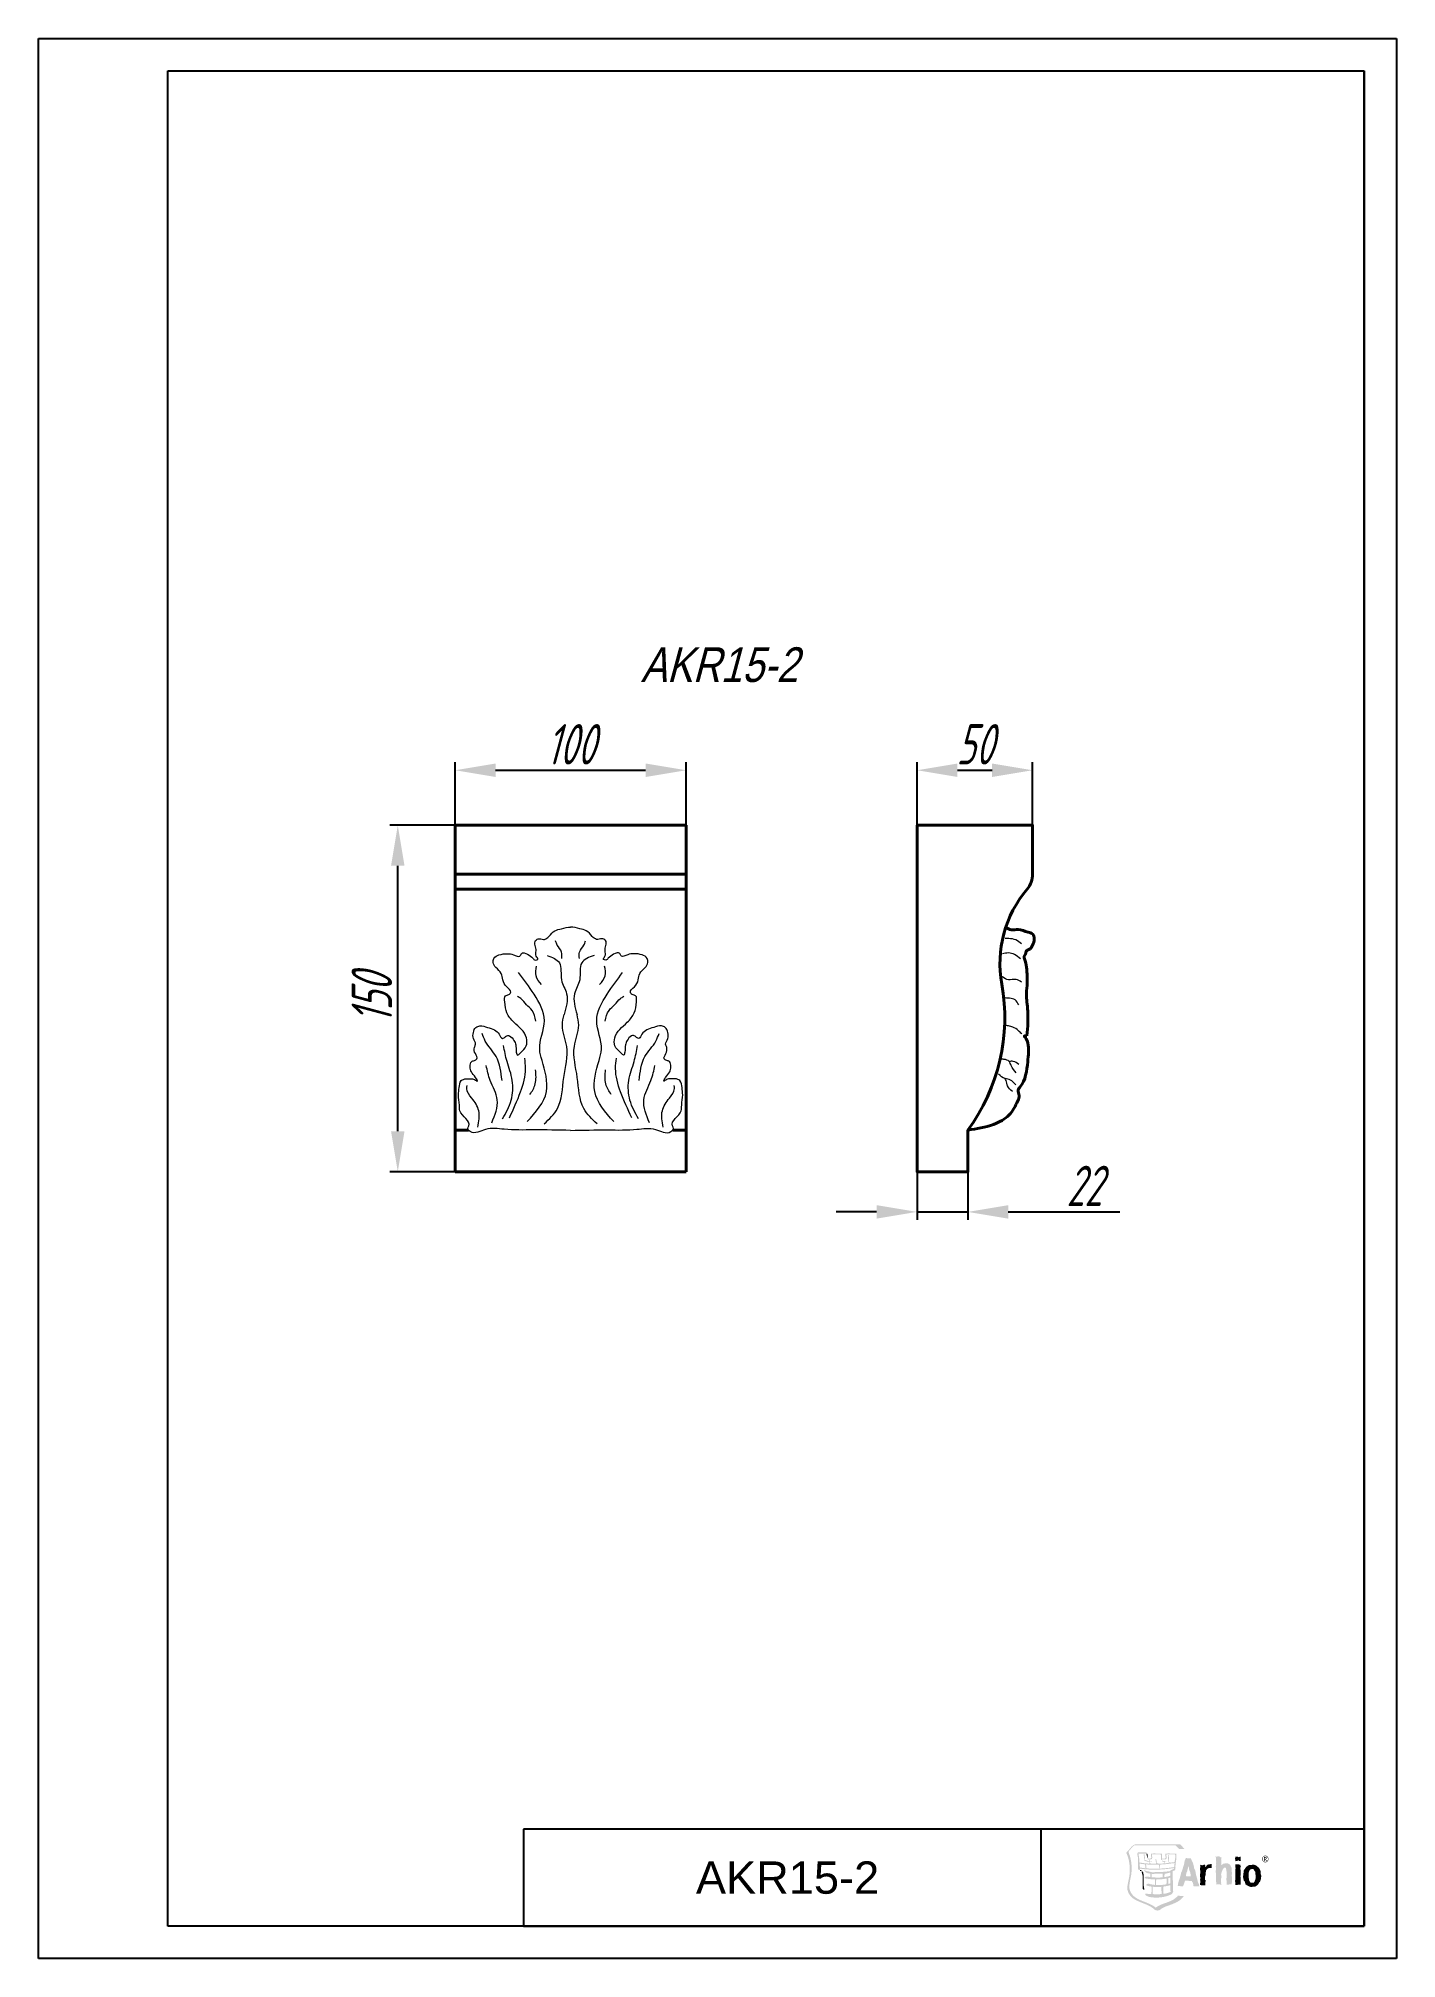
# Model space of a CAD drawing. Header units: millimetres. Extents: x -119 to 469, y -35 to 796.
import ezdxf

# ---------------------------------------------------------------- set-up
doc = ezdxf.new("R2010")
doc.units = ezdxf.units.MM
for name, color, linetype, lineweight in [('архио', 252, 'Continuous', 40), ('ПВХ', 96, 'Continuous', 20), ('Размеры', 5, 'Continuous', 9), ('Размеры и Текст', 185, 'Continuous', 9)]:
    doc.layers.add(name, color=color, linetype=linetype, lineweight=lineweight)
doc.styles.add('H100', font='ARIAL.TTF', dxfattribs={"height": 100})
doc.styles.add('SIMPLEX', font='', dxfattribs={"width": 0.8, "oblique": 15})
doc.styles.get("Standard").update_dxf_attribs({"font": 'ARIAL.TTF'})
doc.styles.add('Размер', font='ARIAL.TTF')
doc.styles.get('SIMPLEX').set_extended_font_data('GOST 2.304-81')
doc.dimstyles.new('1K5', dxfattribs={"dimscale": 5, "dimtxt": 3.5, "dimasz": 3.5, "dimexe": 0.7, "dimexo": 0, "dimgap": 0.5, "dimtad": 1, "dimdec": 0, "dimtxsty": 'SIMPLEX', "dimcen": 3.5, "dimadec": 0, "dimazin": 2, "dimtfac": 1, "dimtdec": 0, "dimtmove": 0, "dimatfit": 3, "dimldrblk": 'OPEN', "dimfxl": 1, "dimtolj": 1, "dimtzin": 0, "dimarcsym": 0})

msp = doc.modelspace()

# ---------------------------------------------------------------- texts
at = {"oblique": 15, "width": 0.8}
msp.add_text('AKR15-2', height=15, dxfattribs=at).set_placement((141.9089670307912, 517.7776387993943))
at = {"insert": (410.7857990601842, 9.42368142356247), "char_height": 7, "attachment_point": 1, "style": 'Размер'}
msp.add_mtext('{\\fArial|b0|i0|c0|p34;\\H0.4x;®}', dxfattribs=at)
at = {"layer": 'Размеры', "style": 'H100'}
msp.add_text('AKR15-2', height=14, dxfattribs=at).set_placement((165.7296433098454, -7.017760932558986))

# ---------------------------------------------------------------- blocks, each defined once
blk = doc.blocks.new('*D9')
at = {"layer": 'Defpoints', "color": 0, "transparency": 16777216}
for p in [(36.6613442597627, 455.691516011623), (61.46378022519275, 455.691516011623), (61.46378022519275, 305.691516011623)]:
    blk.add_point(p, dxfattribs=at)
at = {"layer": 'Размеры и Текст', "color": 0, "lineweight": -2, "transparency": 16777216}
for p, q in [((61.46378022519275, 455.691516011623), (33.1613442597627, 455.691516011623)), ((36.66134425976267, 323.191516011623), (36.6613442597627, 438.191516011623)), ((61.46378022519275, 305.691516011623), (33.16134425976267, 305.691516011623))]:
    blk.add_line(p, q, dxfattribs=at)
at = {"layer": 'Размеры и Текст', "color": 0, "transparency": 16777216}
for points in [[(33.74467759309604, 438.191516011623), (39.57801092642936, 438.191516011623), (36.6613442597627, 455.691516011623)], [(33.74467759309601, 323.191516011623), (39.57801092642934, 323.191516011623), (36.66134425976267, 305.691516011623)]]:
    blk.add_solid(points, dxfattribs=at)
at = {"layer": 'Размеры и Текст', "color": 0, "transparency": 16777216, "insert": (25.41134425976263, 380.691516011623), "char_height": 17.5, "attachment_point": 5, "rotation": 90, "style": 'SIMPLEX'}
blk.add_mtext('\\A1;150', dxfattribs=at)
blk = doc.blocks.new('_OPEN')
at = {"color": 0, "linetype": 'ByBlock'}
for p, q in [((-1, 0.1666666666666667), (0, 0)), ((0, 0), (-1, -0.1666666666666667)), ((0, 0), (-1, 0))]:
    blk.add_line(p, q, dxfattribs=at)
blk = doc.blocks.new('*D10')
at = {"layer": 'Defpoints', "color": 0, "transparency": 16777216}
for p in [(161.4637802251927, 479.5409748628188), (61.46378022519275, 455.691516011623), (161.4637802251927, 455.691516011623)]:
    blk.add_point(p, dxfattribs=at)
at = {"layer": 'Размеры и Текст', "color": 0, "lineweight": -2, "transparency": 16777216}
for p, q in [((61.46378022519275, 455.691516011623), (61.46378022519275, 483.0409748628188)), ((161.4637802251927, 455.691516011623), (161.4637802251927, 483.0409748628188)), ((78.96378022519275, 479.5409748628188), (143.9637802251927, 479.5409748628188))]:
    blk.add_line(p, q, dxfattribs=at)
at = {"layer": 'Размеры и Текст', "color": 0, "transparency": 16777216}
for points in [[(78.96378022519275, 482.4576415294854), (78.96378022519275, 476.6243081961521), (61.46378022519275, 479.5409748628188)], [(143.9637802251927, 482.4576415294854), (143.9637802251927, 476.6243081961521), (161.4637802251927, 479.5409748628188)]]:
    blk.add_solid(points, dxfattribs=at)
at = {"layer": 'Размеры и Текст', "color": 0, "transparency": 16777216, "insert": (111.4637802251927, 490.7909748628188), "char_height": 17.5, "attachment_point": 5, "style": 'SIMPLEX'}
blk.add_mtext('\\A1;100', dxfattribs=at)
blk = doc.blocks.new('*D11')
at = {"layer": 'Defpoints', "color": 0, "transparency": 16777216}
for p in [(311.4637802251927, 479.5409748628188), (261.4637802251927, 455.691516011623), (311.4637802251927, 455.691516011623)]:
    blk.add_point(p, dxfattribs=at)
at = {"layer": 'Размеры и Текст', "color": 0, "lineweight": -2, "transparency": 16777216}
for p, q in [((261.4637802251927, 455.691516011623), (261.4637802251927, 483.0409748628188)), ((311.4637802251927, 455.691516011623), (311.4637802251927, 483.0409748628188)), ((278.9637802251927, 479.5409748628188), (293.9637802251927, 479.5409748628188))]:
    blk.add_line(p, q, dxfattribs=at)
at = {"layer": 'Размеры и Текст', "color": 0, "transparency": 16777216}
for points in [[(278.9637802251927, 482.4576415294854), (278.9637802251927, 476.6243081961521), (261.4637802251927, 479.5409748628188)], [(293.9637802251927, 482.4576415294854), (293.9637802251927, 476.6243081961521), (311.4637802251927, 479.5409748628188)]]:
    blk.add_solid(points, dxfattribs=at)
at = {"layer": 'Размеры и Текст', "color": 0, "transparency": 16777216, "insert": (286.4637802251927, 490.7909748628188), "char_height": 17.5, "attachment_point": 5, "style": 'SIMPLEX'}
blk.add_mtext('\\A1;50', dxfattribs=at)
blk = doc.blocks.new('*D12')
at = {"layer": 'Defpoints', "color": 0, "transparency": 16777216}
for p in [(261.4637802251927, 305.691516011623), (283.4637802251927, 305.691516011623), (283.4637802251927, 288.268734237681)]:
    blk.add_point(p, dxfattribs=at)
at = {"layer": 'Размеры и Текст', "color": 0, "lineweight": -2, "transparency": 16777216}
for p, q in [((261.4637802251927, 305.691516011623), (261.4637802251927, 284.768734237681)), ((283.4637802251927, 305.691516011623), (283.4637802251927, 284.768734237681)), ((243.9637802251927, 288.268734237681), (226.4637802251927, 288.268734237681)), ((261.4637802251927, 288.268734237681), (283.4637802251927, 288.268734237681)), ((300.9637802251927, 288.268734237681), (349.259727117967, 288.268734237681))]:
    blk.add_line(p, q, dxfattribs=at)
at = {"layer": 'Размеры и Текст', "color": 0, "transparency": 16777216}
for points in [[(243.9637802251927, 291.1854009043477), (243.9637802251927, 285.3520675710143), (261.4637802251927, 288.268734237681)], [(300.9637802251927, 291.1854009043477), (300.9637802251927, 285.3520675710143), (283.4637802251927, 288.268734237681)]]:
    blk.add_solid(points, dxfattribs=at)
at = {"layer": 'Размеры и Текст', "color": 0, "transparency": 16777216, "insert": (333.8617536715799, 299.518734237681), "char_height": 17.5, "attachment_point": 5, "style": 'SIMPLEX'}
blk.add_mtext('\\A1;22', dxfattribs=at)

# ---------------------------------------------------------------- dimensions: what is measured, and where the dimension line sits
at = {"layer": 'Размеры и Текст'}
for base, p1, p2, picture, middle in [((161.4637802251927, 479.5409748628188), (61.46378022519275, 455.691516011623), (161.4637802251927, 455.691516011623), '*D10', (111.4637802251927, 490.7909748628188)), ((311.4637802251927, 479.5409748628188), (261.4637802251927, 455.691516011623), (311.4637802251927, 455.691516011623), '*D11', (286.4637802251927, 490.7909748628188)), ((283.4637802251927, 288.268734237681), (261.4637802251927, 305.691516011623), (283.4637802251927, 305.691516011623), '*D12', (333.8617536715799, 299.518734237681))]:
    dim = msp.add_linear_dim(base=base, p1=p1, p2=p2, dimstyle='1K5', dxfattribs=at)
    dim.commit()
    dim.dimension.update_dxf_attribs({"geometry": picture, "text_midpoint": middle})
dim = msp.add_linear_dim(base=(36.6613442597627, 455.691516011623), p1=(61.46378022519275, 305.691516011623), p2=(61.46378022519275, 455.691516011623), angle=90, dimstyle='1K5', dxfattribs=at)
dim.commit()
dim.dimension.update_dxf_attribs({"geometry": '*D9', "text_midpoint": (25.41134425976263, 380.691516011623)})

# ---------------------------------------------------------------- hatches: boundary and pattern name
h = msp.add_hatch(color=256)
edge = h.paths.add_edge_path()
edge.add_arc((314.2932105797627, 6.80306287925157), 39.54849599926413, 347.7022171909316, 349.82864268618266, ccw=False)
edge.add_arc((371.4382734676765, -6.047006766421305), 19.02614543430833, 166.5465491062723, 175.665747536828)
edge.add_arc((358.4925635505424, -4.093712862577036), 6.048023564733119, 184.8885167728599, 231.8186256064163)
edge.add_arc((361.3991483131031, -0.06704399405896311), 11.01182847946101, 232.8819590989242, 245.4854636276977)
edge.add_arc((372.8900392380019, 24.76278773870695), 38.37155140761032, 245.2576614308118, 249.0678776351205)
edge.add_arc((346.7849184287297, -43.73404132420148), 34.93125634766033, 64.53666458173421, 69.21385557326568, ccw=False)
edge.add_arc((357.4639711536547, -21.40691940441206), 10.18178488429306, 49.4281591152, 64.77593610416051, ccw=False)
edge.add_arc((364.3331796051243, -13.5814499392003), 0.2633628691005369, 200.3247786950593, 218.0087598081849)
edge.add_arc((364.5211190634473, -13.43801430866188), 0.4997759343326485, 217.6975705378263, 228.5452136518428)
edge.add_arc((364.9162608650076, -12.98175462878316), 1.103343771884385, 228.8519517091987, 241.6192316058779)
edge.add_arc((365.5456602156992, -12.02268448014399), 2.248444586440399, 239.1243040318524, 255.049196960078)
edge.add_arc((365.7148257495464, -11.30522415125927), 2.985338743844422, 255.464876664284, 271.3492274420501)
edge.add_arc((365.7832264643948, -12.95627790987669), 1.33345863704759, 270.0813347028235, 305.3132073783607)
edge.add_arc((373.2676576395133, -22.47728950237399), 10.77899365831941, 119.1572423951788, 128.5241142178806, ccw=False)
edge.add_arc((374.0621965038117, -24.27112588032207), 12.73390529145427, 115.08311179333879, 118.3468074055989, ccw=False)
edge.add_arc((371.0338036884423, -17.9261669797346), 5.703727199953, 111.5635802777879, 114.5510798029606, ccw=False)
edge.add_arc((358.4938020101108, 13.17372807384641), 27.82933340453732, 292.0413947741295, 292.1671095525083)
edge.add_arc((351.6363671522704, 30.25616969458315), 46.23663678389624, 292.0496602138065, 292.3290505406612)
edge.add_arc((368.3710417075599, -10.57096147352308), 2.113146389805036, 293.1803197566308, 294.5818591233781)
edge.add_arc((451.7916005505176, -253.8774393861811), 255.10732268738, 108.8014375816407, 108.87811363594659, ccw=False)
edge.add_arc((356.1851715625198, 28.37784715631528), 42.902593777619, 288.183205373444, 292.4999823294759)
edge.add_arc((367.7540920289248, 0.8678708846197196), 13.06044413369341, 291.7950403202225, 305.9891098091946)
edge.add_arc((370.5826785901663, -3.774748418869081), 7.654426717751318, 309.2804051350462, 326.7136847613261)
edge.add_arc((376.1037201859799, -18.79137013139155), 10.85124039102219, 85.36116881332153, 91.01574163317437)
edge.add_arc((375.6358872989476, 0.03007600817477396), 7.976668970812023, 261.15617789855696, 271.97908546896423, ccw=False)
edge.add_arc((371.5193114563262, -5.771414830680101), 3.561075680374318, 310.6511957958559, 324.2542246181129, ccw=False)
edge.add_arc((383.1874273068315, -19.08626050310886), 14.14310644352207, 131.3743001739969, 132.6076438166586)
edge.add_arc((367.8950971568302, -2.245551998541146), 8.605511178921194, 293.7486554220152, 311.63908058560105, ccw=False)
edge.add_arc((360.0995852174237, 15.30475671686258), 27.80920704294127, 288.2601818137606, 293.88761050023663, ccw=False)
edge.add_arc((385.4933788487724, -59.70373463053295), 51.3824689280368, 108.9431276966538, 110.447181160804)
edge.add_arc((372.5249420333457, -24.27025927677926), 13.65293932512273, 111.4003017174302, 124.5172854997659)
edge.add_arc((358.043680847175, -21.37824734805213), 10.73954711917361, 51.09507655489444, 65.06901609509173)
edge.add_arc((347.0174451551247, -44.7712665554867), 36.60082383575124, 64.85299133576929, 69.12951894746774)
edge.add_arc((373.7733018921499, 25.26366218555154), 38.37096747973586, 245.2448946911276, 249.0549386603029, ccw=False)
edge.add_arc((362.277466614396, 0.4375841897675627), 11.01257372119749, 232.8703058842386, 245.47250186769378, ccw=False)
edge.add_arc((359.3705282976152, -3.587922775942161), 6.049504913209022, 184.8873158428302, 231.8069812526225, ccw=False)
edge.add_arc((381.4964491581923, -6.132960041753904), 28.22649667531628, 167.8654765089906, 175.8765574146499, ccw=False)
edge.add_arc((335.883528198643, 4.023218799550932), 18.50533381128173, 346.8094030581128, 381.3426543335354)
edge.add_arc((353.7925968064483, 11.07654222776728), 0.7443580822640667, 137.0811209026977, 205.3253175828467, ccw=False)
edge.add_arc((348.2499306786958, 16.53165873918738), 7.032826044356343, 315.2841326202764, 317.5423356310508)
edge.add_arc((7192.060494333815, -6185.340690003841), 9228.819335828066, 137.8093147832469, 137.8172874770986, ccw=False)
edge.add_arc((-5162.235853077786, 5013.31665995434), 7445.669102862731, 317.8086033932805, 317.8208450812966)
edge.add_line((355.3692648835677, 13.91448053615136), (373.3458871285293, 13.91448052976455))
edge.add_line((373.3458871285293, 13.91448052976443), (373.4329659647083, 13.90773024165492))
edge.add_arc((334.3880971126637, -24.48922660027927), 54.76155657388297, 43.35467014654603, 44.52064976234209, ccw=False)
edge.add_arc((414.0243280794275, 50.69975550587662), 54.76155657010811, 223.3546701467719, 224.5206497626237)
edge.add_line((374.9794592302642, 12.30279866639717), (377.3163159821997, 12.30279866584715))
edge.add_arc((392.3067450040762, 27.05909224003665), 21.0347608093744, 223.1114774164967, 224.5490361694387, ccw=False)
edge.add_arc((421.9677189074828, 54.52255205782672), 61.45750376373858, 221.5383911939832, 222.9046214964332, ccw=False)
edge.add_arc((100.2507208116403, -232.4368194632802), 369.6432497582392, 41.76390119690745, 41.79385242961914)
edge.add_arc((375.4672801357956, 13.57146696115774), 0.5034581165438523, 42.6921364415636, 55.25679283184601)
edge.add_arc((372.7606144208366, 11.30509549733506), 4.018001364569292, 41.83715677285253, 46.63045800441713)
edge.add_arc((374.7460964543643, 13.4443865665595), 1.09973364774615, 45.28992874955935, 58.82210740601342)
edge.add_arc((375.1776728125042, 14.15153912004575), 0.2713118636637131, 59.48745105215522, 81.87043240332953)
edge.add_arc((374.9196140406711, 2.595910217433698), 11.82792931956175, 88.5639319224387, 91.40752481917366)
edge.add_line((374.6290790346538, 14.4202707244051), (365.9089029751194, 14.4202707244051))
edge.add_line((365.9089029751194, 14.4202707244051), (356.359605931204, 14.40920656404307))
edge.add_arc((356.6003706685515, 11.76594378870323), 2.6542052969294, 95.20449264747191, 110.3431651760477)
edge.add_arc((546.8802485388296, -158.9900381338451), 258.0157656458263, 137.7712745153491, 137.8209391860494, ccw=False)
edge.add_line((355.827899420874, 14.4202707244051), (355.487937079648, 14.22407857132316))
edge.add_arc((-1417.403707634163, 3085.923962218711), 3546.615986979053, 299.9822266185914, 299.99223362899636, ccw=False)
edge.add_line((354.9514214390329, 13.91448053683382), (355.0300141945627, 13.91448053682359))
edge.add_arc((358.0199014164937, 9.63544863419338), 5.220109158205659, 124.9431484027878, 137.7402563492062)
edge.add_arc((367.1967542410057, 1.222499526339789), 17.66966512966615, 137.5616238945638, 141.4898872651935)
edge.add_arc((343.3911029018782, 20.0331498496231), 12.67114067985331, 315.6563306921447, 321.9572297721643, ccw=False)
edge.add_arc((353.9081735627406, 9.600188833080438), 2.14531144438568, 132.7113139175343, 141.1615440678727)
edge.add_arc((352.6193432293367, 10.64228870165937), 0.4879027917831051, 141.5666389090499, 171.2738564924452)
edge.add_arc((352.8369088623476, 10.66074098296781), 0.7020235346931389, 175.4600295611531, 201.2759361865242)
edge.add_arc((357.4907785957912, 12.39517970655982), 5.668524375867345, 200.543341308349, 204.4610360827247)
edge.add_arc((337.3611291436755, 3.84154278713072), 16.20550263096818, 16.90425497458881, 22.518634801164524, ccw=False)
edge.add_arc((334.7814511837314, 3.446798669620762), 18.79218938110627, -11.1304586876455, 15.768724219418914, ccw=False)
h = msp.add_hatch(color=256)
h.paths.add_polyline_path([(357.7805678312288, 6.499567457635976, -0.07412387648750605), (357.8597987718895, 6.495916005062099, 0.02896234369762232), (362.0667177424693, 6.018849788148941), (361.9826282303693, 6.118754201258412), (361.9428013725519, 6.82136381525163), (361.6157976647446, 6.821363848897136), (360.8379703414103, 6.985685297716941), (360.0290919814106, 7.209023747640799), (359.8462554782309, 7.417993737960614), (359.7699771637817, 8.727744391678016), (359.6780764150535, 9.382426844622728), (359.6019909830065, 9.694579943071176), (359.4953363095046, 10.0080831181167), (359.983672090897, 10.00808303922349), (360.1059489768595, 8.861400295848966), (360.0748975014176, 7.729761082896971), (360.4259131087529, 7.550878157924672), (360.8072085893727, 7.387520959143558), (361.5857107306765, 7.148946113414127), (361.9187897221309, 7.112108759427429), (361.8715376840955, 7.465149368668449), (361.821006935068, 7.679133821256642), (361.7677758247628, 7.840562359107935), (361.5812748956669, 7.828218957483159), (361.220519689432, 7.998905110095507), (361.2062475231796, 8.183091782025826), (361.3453037510153, 8.262070263716623), (361.8591942502535, 8.235069055579856), (362.4692284501034, 8.22205063382387), (362.7056816043478, 8.301318449200721), (362.8583347707354, 8.484926559778614), (362.816868773185, 9.10228951683348), (362.7194715555997, 10.04781338489522), (362.775113219468, 10.25765123515123), (362.9411706433202, 10.31068926655973), (363.3720324210735, 10.40201117332435), (364.4966321435495, 10.41522248563376), (365.6065739658952, 10.34993747385272), (367.4387977641964, 10.28455601720748), (367.5496954902119, 9.824089249167855), (367.5629067511727, 9.010099728496812), (367.5159440100506, 8.22590793440429), (368.692520936409, 8.222050659473098), (368.9286849156924, 8.301318418549954), (369.0810488350289, 8.48492653897813), (369.0392934227093, 9.102289520571844), (368.9424748428319, 10.04781338881696), (368.9975379771131, 10.25765124841382), (369.163884655256, 10.31068928395803), (369.5941678762501, 10.40201119085509), (370.7186711208487, 10.4152224828631), (371.8288058260478, 10.34993744990459), (373.6615117579822, 10.28455599603001), (373.7721202366592, 9.824089234356848), (373.7857172659242, 9.010099725868713), (373.7023028293588, 7.617995407631383), (373.5545677711962, 7.555314068334383, -0.04088269406468131), (373.5784830744087, 7.177200944166884), (373.5449245051532, 6.838721710732784), (373.3912105778363, 5.959447180582742), (373.3361474181002, 4.895118049146163), (373.3225503693502, 4.574961058266922, -0.3277089534152287), (373.3828088374648, 4.481336833512955, -0.0987938239507778), (373.3617548415496, 4.416882033360594, -0.06122897290975251), (373.3130999604182, 4.349018936174616), (373.2943919979152, 3.910828164395639), (373.2532151723244, 3.542744053793626), (373.184265676442, 3.29336876745765), (373.0585172812789, 3.122393355519648), (372.8919777777846, 3.03049287360011), (372.5033534983449, 2.925766817012914), (372.012028231642, 2.840713064298029), (372.0874386988871, 2.740905086864586, -0.0001686005441839135), (372.1683820090075, -0.001885650778717718, -0.0003364393038603502), (372.2224642546425, -1.887554282903466, -0.0006695860345337582), (372.2391714315963, -2.508967809402748, -0.001326019023207141), (372.2432244594129, -2.683070737088883, -0.002599570453381884), (372.2439611988775, -2.728940162234721), (372.2437563232888, -2.744676388381436), (372.2425991316049, -4.834568654938266, 0.0002268159825568026), (372.3357532312511, -5.796871854612618, -0.0005311514537179423), (372.4315110248135, -6.038050358687542), (371.7715247573942, -7.201608872549286), (371.7060468620257, -7.236131825937264, -0.1557790569026664), (362.2493614978739, -8.44462803718227, -0.06864506505457253), (360.7837391947687, -7.870177675373611, -0.05909156751350435), (360.3084579361348, -7.535555758940177), (360.2328546119315, -7.46245967470054), (360.2263936096315, -6.993506827843134), (360.4977555994301, -7.009418244941116), (362.9614215133224, -7.153392458174835), (362.9896763260258, -3.934078898177859, -0.0368672199183612), (360.9224457685341, -3.483641154450311, -0.04557330793497076), (360.7915887740492, -3.43261460355609, -0.07202781147705228), (360.7054199202175, -3.373193734998154, -0.2277309293192732), (360.6502158926232, -3.236536550690971, -0.09030169789209949), (360.6729860596424, -3.162460132914134, -0.05806569666487334), (360.7229722019038, -3.088404613128318, -0.0674803545580961), (360.8898273642772, -2.943532933899064, -0.08007482980098296), (361.3703883130402, -2.722510396827715, -0.04962896941912524), (361.616371131815, -2.675829562174044, -0.09146036283262608), (361.8210068757544, -2.691349032138874, 0.04877871830559518), (364.4424368919026, -3.19424623517591), (364.4894961160389, -0.8391636880976421, -0.04280646835423758), (360.2239827853955, -0.3498635127343732, -0.04425274600127813), (360.0919011222431, -0.3122770048536267, -0.0738107823268319), (360.004789835275, -0.2638038050342857, -0.2519917175039698), (359.9484470715724, -0.142163773691891, -0.09319504460026043), (359.9706999356822, -0.07298016419406395, -0.0656373368146086), (360.0300597502901, 0.009180471716945249, -0.05861499606840091), (360.1880615567752, 0.1441257073729503, -0.07166766717579105), (360.6703251476938, 0.3815418253460621, -0.04435779352674056), (360.9172937661278, 0.4420901528236527, -0.08453406373916293), (361.1227367613792, 0.4426214740433352, 0.01440465467607197), (362.4674925593936, 0.2109898179678567), (362.4797395279311, 1.71061674105988), (362.3450228632064, 1.732989158155078), (361.4853241954879, 1.786412944715607), (360.6092319451454, 2.17715876756381), (360.5118347827265, 2.295385416097702), (360.4150162249352, 2.400497199539359), (360.2068177490546, 2.623932063574898), (359.9566709901337, 2.820944333000512), (359.7067170981136, 2.979094172735927), (359.7897457636354, 3.082759463777961), (359.8869500542714, 3.122393356355019), (360.1098063223544, 3.08275946366598), (360.3590851851441, 2.979094172776627), (360.6092319435156, 2.899922820161351), (363.1471511339842, 2.299242728952663), (367.0613596591938, 2.37735332034174), (370.7806774368801, 2.705321371425498), (371.0575360886141, 2.880732687182558), (371.0575360886869, 3.050261600364706), (371.4511748962832, 3.236955557131637), (371.5700765742695, 3.205711320561818), (372.0605339422764, 3.516610760966046), (372.7255347301361, 3.910828165475323), (372.7415425797226, 4.134166597186095, -0.04471550777607455), (363.5963352511862, 3.407448798614155), (363.4722262004216, 3.386715740401655), (362.5448316848924, 3.386715740401655), (362.0261194982741, 3.458558197930302, -0.02594724834806616), (358.0473007102846, 3.864829813842903), (358.0698658769361, 3.705329787335017), (358.0143213930351, 3.468683652438244), (357.8204906941246, 3.32384152446582), (357.4451744504295, 3.323841551479973), (357.2925211682959, 3.38970517678797), (357.2094926793943, 3.54833717296242), (357.1119986762424, 4.873324143154264), (357.1119988619903, 6.226083968090506), (357.05664667155, 8.904795080028634), (356.9874079701985, 9.272397038143708), (356.890299960527, 9.627462652211761), (356.807078199603, 10.3762635856034), (356.9595387905647, 10.46758550861523), (357.0150841794384, 10.59892693376275), (357.0566463754731, 10.75707681913298), (357.181527120294, 10.8751106994514), (360.6797241767963, 10.91445519050137), (360.845781815864, 10.7570768236252), (360.8457817085582, 10.58648718307631), (360.7347875650703, 10.42881946105149), (360.5548437687394, 10.29767086329196), (357.3339873145233, 10.29767079714179), (357.4451746372288, 9.627462695218469), (357.5561686970977, 8.97065866667947), (357.709111181859, 7.632074616313616)])
h.paths.add_polyline_path([(366.5617411726598, 3.863865377781281), (366.5878744692855, 3.95345147580781), (366.6712888662769, 4.369366266880775), (366.6295334513779, 4.720671062514498), (366.6012786324827, 5.292710603562227), (366.5042672066375, 5.540832272324451), (366.4278924061728, 5.592327402946466, 0.02601005793105634), (371.9734550975299, 6.153952198460729), (372.322059774011, 6.153952198460729), (372.6417346018097, 6.219912253404232), (372.8319001402779, 6.291465412420507), (372.9693169215388, 6.314802157011286), (372.9616987283553, 6.235245073151304), (372.8092384256888, 5.07949761882162), (372.7695081004422, 4.525491016906358, -0.02945791361705204)], flags=16)
h.paths.add_polyline_path([(371.0184807929909, 2.138199904672774), (371.0575360886978, 2.045238657595178), (371.0575360886978, 0.742045407891851), (371.0184807929909, 0.7310520653842332, -0.03638635761305323), (368.5723656551709, 0.1900638952789677), (368.6135424731146, 1.711098905474842), (369.1603166129717, 1.707338025148488)], flags=16)
h.paths.add_polyline_path([(371.3367091283617, 6.449518819026366), (371.1031488168264, 6.506703486555125), (370.8078714947005, 6.609308016483169), (370.5348701560724, 6.720398635415449), (370.5583033335097, 7.424936883303985), (370.4232009401967, 9.697858660439351), (370.0444127882802, 9.697858660439351), (370.1682325405927, 7.944131234133579), (370.2270565661893, 7.749240486936174), (370.2980311282081, 7.341040322184199), (370.3576266163764, 6.525700753875981), (370.4991900093301, 6.395998598989877), (370.6625472214218, 6.359836288125052, -0.009539897479207575), (368.6256930093368, 6.140740900941864), (368.6460403364872, 6.181339121900578), (368.7298404647117, 6.422131895586404), (368.6880850503549, 6.625798030107035), (368.6631089478396, 6.919628860188482), (369.2706357693933, 7.027440762750871), (369.7147089467617, 7.171993572938277), (368.380271459755, 7.171993573233749), (368.3134435099892, 7.198126869687599), (368.2748703770085, 7.171993573264331), (368.2015814287697, 7.171993573213399), (367.7997458294703, 7.263604760552312), (367.5909687541316, 7.277008924055167), (367.4249114234335, 7.171993572877227), (367.5496955052877, 7.014422330452021), (367.9513382326877, 6.896195682783969), (368.2519193687331, 6.902270950538195), (368.3134435107313, 6.761093289890823), (368.4655180838527, 6.354725348528518), (368.495315825734, 6.129554693061436, -0.01079703841560276), (366.3741793189474, 5.993777270675878), (365.873692938294, 6.099178350888224), (365.4931690000158, 6.210461835203432), (365.1424427945531, 6.334474453437338), (365.1720476767296, 7.109601532174224), (365.05044588487, 7.896782712831623), (364.5625921959581, 7.896782715296695), (364.6691504676928, 7.682508968280672), (364.7454288436384, 7.467849490783919), (364.8370400222884, 7.017508182365759), (364.913704133196, 6.118368483755035), (365.0965407746226, 5.976805095550276), (365.1910449348034, 5.958868584922698, -0.01260290133412716), (362.9998982059406, 5.976708657184986), (362.6169634431644, 6.098599753995586), (362.3652737735756, 6.210751132412042), (362.1336420898551, 6.333317259183673), (362.1459855027169, 6.821363805666238), (362.3788707694075, 6.82136380450504), (362.7909282687724, 6.925896996371421), (363.2028893016904, 7.119051949835239), (362.3936250144179, 7.059552897914159), (362.1527358033236, 7.086264786656443), (362.1533144090681, 7.107769308214188), (362.0765539047061, 7.854930862808828), (362.5392386067761, 7.854930864183984), (362.7751132830017, 7.868142166622761), (363.0523576511841, 7.998905082032138), (363.1916066732301, 8.183091779051438), (363.2613276093325, 8.405948055993576), (363.2743460274651, 8.681938807935126), (363.2613276104858, 8.97065869481412), (363.2054930016857, 9.561984806910573), (363.2464769661638, 10.04781339689475), (365.0788935630262, 9.995064650369386), (366.9106351648879, 10.00808307259399), (367.0084180572594, 9.706055452418127), (367.0633847252211, 9.390720101033708), (367.077463968446, 8.76082084638142), (367.0911574638922, 8.130728744457542), (367.2023444236438, 7.500250913621471), (367.4795888522422, 7.61799539115998), (367.4937644445563, 7.854930870876387), (368.7613739575427, 7.854930882509166), (368.997537975134, 7.868142167111728), (369.275168142638, 7.998905080279997), (369.4143207147863, 8.18309178304446), (369.4829808751711, 8.405948029386877), (369.4973493687467, 8.681938818498338), (369.4829807850911, 8.970658677181518), (369.4281105854025, 9.56198480596322), (369.4696731636941, 10.0478133901106), (371.3021861999405, 9.995064636505731), (373.1338312600055, 10.00808306601357), (373.2311320900772, 9.706055447202743), (373.2867737351226, 9.390720109040217), (373.3002744922996, 8.760820851607036), (373.3097248164304, 8.339891557489636), (373.1615076506023, 8.339891548159017), (373.0064435409622, 6.707187334504511, -0.007296597586218437)], flags=16)
h.paths.add_polyline_path([(371.0575360886978, -0.04272495368525142), (371.0575360886978, -2.562225474308434, -0.009977341135429736), (370.217799014652, -2.770616817557652), (370.2677512200207, -0.2544914459449501, 0.01083422082777282)], flags=16)
h.paths.add_polyline_path([(369.5055461404118, -0.4246953889556835), (369.4557868007032, -2.914205299892956), (369.4558832335388, -2.928284492796593, -0.06201547907587506), (364.9476484825609, -3.233880127589828), (364.9953827328682, -0.8477462093247823, 0.05173453029667636)], flags=16)
h.paths.add_polyline_path([(367.8547125425175, 1.716402711065598), (367.8108356053635, 0.0932453350611695, -0.05642358268193698), (362.9729934452262, 0.1444511672012823), (362.9850475488347, 1.626430881702618), (363.5252642563391, 1.536459052360101), (365.3289438879729, 1.720742188366103), (367.2303099766432, 1.720742188366103)], flags=16)
h.paths.add_polyline_path([(366.4372463905383, 3.858272273708621, -0.0306394355583748), (361.1965078712819, 3.944965386895319), (361.0953498336421, 3.973702369951639), (360.6691167300232, 4.117387284957999), (360.7064362348137, 5.025398801851793), (360.5990100634262, 5.688953097506214, 0.03168559809698544), (366.1434155608949, 5.578248209930848), (366.1434155608549, 5.396761625940826), (366.254988343906, 4.954327807036748), (366.40696648226, 4.252778976730383)], flags=16)
h.paths.add_polyline_path([(371.0575360886978, -3.341499164626612), (371.0575360886978, -3.952015404374492, 0.005047679735678185), (371.1126956668304, -5.146239557475496, 0.006906555286584105), (371.1786956155702, -5.715506037787804, -0.0001099062105565038), (371.2328509716317, -6.181349542846533, -0.0007021486628533284), (371.0200460095257, -6.305111275238232, 0.0005110893679346946), (370.8828704145744, -6.38483649646696, 0.001187878853252112), (370.8508696885074, -6.403602120024516), (370.8402998137681, -6.409909525365606), (370.8197324342982, -6.41767768378952, -0.001047081990506895), (370.7691631400958, -6.4334031098482, -0.0005096385133361833), (370.5868779379925, -6.489530761393326, -0.0002216363932563575), (370.0311767427629, -6.659849239822165), (369.734021557877, -6.750814779353391, 3.988830114573093e-05), (369.4748370531306, -6.830167701922278, 0.0002082142686325169), (369.2827561664126, -6.889057805648577, 0.0003588216142073442), (369.240665499201, -6.902020795854696), (369.2273200992313, -6.906163840709269, -0.0002960346901762078), (369.1992117590271, -6.9103656721785, -9.713517757157722e-05), (369.1221273247975, -6.919290313055171, 0.0005876322761474752), (368.0722650044991, -7.041916107926568), (368.0312810522228, -3.932921704250134, 0.03222020196173142)], flags=16)
h.paths.add_polyline_path([(367.2736083155723, -4.016046802768301), (367.3143029693674, -7.131405773139363), (365.7416763956644, -7.318196162699678), (365.7294746293192, -7.317439532275898, 0.0001050877187524338), (365.6982417810468, -7.315540566535788, 9.203189123894347e-05), (365.5538071638584, -7.306820102433562, 0.0001141610377002405), (365.0496985237405, -7.27658539703873, 0.0002997104567953655), (363.4671152604897, -7.182900903771611), (363.4950807808746, -3.998399595074034, 0.05072959971617712)], flags=16)
h.paths.add_polyline_path([(360.377021691289, 4.019700829284261, -0.01701767701146577), (357.9796051320664, 4.34593308944568), (357.9312922847857, 4.689619691653547), (357.8335093962887, 5.6618554725992), (357.8100762188624, 6.032350401211829, 0.01544531626537455), (360.071233190869, 5.73774810893633), (360.0930270101744, 5.695414097024695), (360.1856989587213, 5.444206577795171), (360.2971753089987, 4.917297600664824)], flags=16)
for points in [[(361.2619857620848, 9.995064639103248), (361.1648779033567, 10.24472923312965), (360.9145382795614, 10.41522247461216), (360.8038333919976, 10.28455599147674), (360.8038333919976, 10.10104431808247), (360.9145382795505, 9.653595992273381), (361.0684450744957, 8.944718266748168), (361.1232189213333, 8.209321513208465), (361.2486780316613, 8.642497781006), (361.331417398811, 9.062462750836517), (361.2893726854236, 9.41694982984302)], [(358.4020773553384, 2.82094433325517), (358.5827924767982, 2.925766818245393), (358.652224113619, 2.991919738877527), (358.6522241136263, 3.096163626924294), (358.4856846181283, 3.26762119669695), (358.2221336967559, 3.293368762028308), (358.0136459206733, 3.188546277017736), (357.9996631604699, 2.938495951675236), (358.1797996848763, 2.820944333265288)], [(359.0125935951583, 1.244846177799332), (359.1240699453774, 0.5754094795596529), (359.1788437922551, -0.1478367371880722), (359.151842600153, -1.735217533755645), (359.0821216648619, -3.35191391012961), (359.1378598399606, -4.848744280299002), (359.3048814997019, -5.032255953856293), (359.4851144568274, -5.216346224061567), (359.6929272030829, -5.321168709062135), (359.9566709931787, -5.268227085388503), (359.8598524290283, -4.94074119902541), (359.7490511093529, -4.611712386898944), (359.6509789229131, -3.9160459593204), (359.6096092392399, -3.022788665118014), (359.5958193445258, -1.985750023207515), (359.6096092388834, -0.8824620277085842), (359.5539674964384, 1.166446287887425), (359.443455474895, 1.96674233489), (359.2625474880333, 2.518048817735348), (358.8882916787989, 2.689602820311507), (358.7354456448484, 2.611010064792595), (358.694654558527, 2.479089954834194), (358.8601332928301, 1.861919849777451)]]:
    msp.add_hatch(color=256).paths.add_polyline_path(points)
h = msp.add_hatch(color=256)
edge = h.paths.add_edge_path()
edge.add_arc((413.4989221391224, -11.89530666543317), 40.09268819284642, 164.325475783329, 166.9820215603442)
edge.add_arc((376.408227779466, -3.102784611472771), 1.985977397708653, 173.098869438826, 176.8790270241511)
edge.add_arc((370.7816289503535, -2.784882101846165), 3.649600955141417, 351.05607756164636, 356.7048498088272, ccw=False)
edge.add_arc((373.1979096297946, -3.159544035532235), 1.204464834841917, 342.14776392334596, 350.79219940357854, ccw=False)
edge.add_arc((373.9107811562571, -3.398020958817824), 0.4528885196706707, 323.88846765990576, 343.2173746364992, ccw=False)
edge.add_arc((373.2594307898835, -27.82242724638229), 24.17889961312062, 85.62101285916413, 87.58880826739619, ccw=False)
edge.add_arc((376.9822048512797, 20.79193490344153), 24.57779483951619, 265.6209272787735, 267.6574942840506)
edge.add_arc((375.9423484060317, -6.261081602746344), 2.496009600784799, 84.19236032513601, 89.18996059240169, ccw=False)
edge.add_arc((376.4310316048141, -1.439516514672505), 2.350257445930518, 264.2341503689719, 268.2788252672702)
edge.add_arc((376.3821041085539, -3.234209681379753), 0.5549269453086574, 267.7626391440486, 282.759235824861)
edge.add_arc((376.4271430010704, -3.502609821908436), 0.2836231535564376, 285.8618013858704, 343.134637212773)
edge.add_arc((391.6198653381543, -8.925003578402197), 15.84808785497559, 158.4023742340397, 160.3084760265614, ccw=False)
edge.add_arc((352.7264067204378, 6.419762629452066), 25.96296835064777, 338.5098504826, 340.7377721302071)
edge.add_arc((371.4489705062369, -0.1228293051960918), 6.130169660182677, 340.7368601589077, 344.8828216498167)
edge.add_arc((376.2287665200929, -1.36972895278916), 1.19136581101764, 342.8244083925313, 357.4155338217466)
edge.add_line((377.4189205116054, -1.423450197722218), (378.7598189978526, -1.42345019777315))
edge.add_arc((378.3599245760233, -21.68518851522424), 20.26568417777882, 86.20869262728041, 88.86933253317193, ccw=False)
edge.add_line((379.6999426473376, -1.463855553175677), (380.4607976673069, -1.463855553155327))
edge.add_arc((381.5280797082778, -1.446134386118842), 1.067429152103466, 180.9512525719176, 235.3303238017247)
edge.add_arc((386.0230034638516, -1.742360911141759), 5.135175121275609, 186.5040106892899, 193.3704570140993)
edge.add_arc((369.8018922718184, -5.358436368110802), 11.48483476056885, 7.77483866446488, 12.207936498799711, ccw=False)
edge.add_line((381.1811508992687, -3.804762474658787), (383.702869374898, -3.804762474648555))
edge.add_line((383.7028693749016, -3.804762474648669), (383.882716600805, -3.925399943587081))
edge.add_arc((384.490021372334, -3.145669604037835), 0.9883311630947155, 168.2376712337808, 232.08621870888362, ccw=False)
edge.add_arc((379.6757328214953, -4.355491537897933), 4.097430755335893, 20.14726619015154, 26.8676504844933)
edge.add_arc((392.5377415582734, 1.912689352511052), 10.211342606928, 202.7916884228985, 205.6264379110601, ccw=False)
edge.add_arc((385.2384834884469, -1.117804005583821), 2.308303618306599, 192.1560757334644, 203.628941432366, ccw=False)
edge.add_arc((357.9739322201931, -6.801766893104968), 25.54248225792718, 11.741694776713, 17.59136773118437)
edge.add_arc((388.6577969260725, 2.740286482151419), 6.592741650653259, 187.4945013928905, 196.047363575237, ccw=False)
edge.add_arc((372.0993949722615, 0.4295552387553698), 10.12645007202028, 8.237206239130828, 15.20923076606366)
edge.add_arc((378.7616448536537, 2.202498624131522), 3.232639647362716, 15.86434529789396, 26.17270808535051)
edge.add_arc((380.1578585653333, 2.896057065091441), 1.673681109746362, 25.94652125144135, 44.03970003308837)
edge.add_arc((381.8954700363029, 4.243126695297178), 0.5651272920132658, 177.2715230220037, 198.9583642729422, ccw=False)
edge.add_arc((383.5083541777931, 4.238570465889325), 2.177598005712688, 170.4400066131381, 179.1722671072309, ccw=False)
edge.add_arc((378.5049846192633, 4.17577862825533), 2.887381011720656, 8.453168583361768, 19.87278367884492)
edge.add_arc((386.2672796175902, 6.880267576151141), 5.332861924072322, 189.0511894827144, 198.8496587552377, ccw=False)
edge.add_arc((378.4964285902097, 5.550460466362324), 2.552043426986253, 11.08933331428867, 35.50799106089762)
edge.add_arc((382.8483550913843, 8.591312183043556), 2.757248106318828, 184.7611049370441, 214.4208704169951, ccw=False)
edge.add_line((380.100621051417, 8.362456845865722), (379.3797856554083, 8.362456845865722))
edge.add_arc((379.3329266177243, 8.363126454686835), 0.04686382174752975, 324.023072437618, 359.18130738152496, ccw=False)
edge.add_arc((379.3014418821294, 8.388261828105556), 0.08712850436497677, 299.2753688620328, 322.8097821708749, ccw=False)
edge.add_arc((379.1972203144833, 8.586261862299239), 0.3108612638533588, 277.3216957499732, 298.1854309551655, ccw=False)
edge.add_arc((379.0514590719249, 9.419794205251264), 1.156808802484096, 270.33140448584834, 279.22134976689864, ccw=False)
edge.add_arc((379.0609754286706, 8.524408105892917), 0.2614186199200369, 247.6126116056504, 269.3807604790338, ccw=False)
edge.add_arc((378.005144191251, 5.81605133103551), 2.645517553561895, 68.80972366496097, 72.94490576413556)
edge.add_arc((378.5525950533338, 7.668097269707914), 0.7146309378307177, 71.35619358848358, 87.85094755781003)
edge.add_arc((378.7261339265242, 23.43143554644155), 15.04992536792158, 267.65560855932796, 269.4413421497856, ccw=False)
edge.add_arc((377.6854743585172, -1.626956080466698), 10.03007243481641, 87.57134122440391, 89.35279954576355)
edge.add_arc((377.0657049647889, 8.425868712518081), 0.7334375951886849, 333.813670698853, 358.17229967797766, ccw=False)
edge.add_arc((376.0429971162594, 8.901099805002332), 1.861060056383461, 321.4743826016325, 334.5789697052793, ccw=False)
edge.add_arc((382.7545516782229, 5.723191928631763), 5.629962299102075, 158.9877727658307, 175.9445038774253)
edge.add_arc((374.9879400048521, 6.423091272275997), 2.171809018776377, 343.94773059200185, 352.01396027470685, ccw=False)
edge.add_arc((379.5827298284603, 5.123681167367295), 2.60322562557879, 164.4270733919742, 165.8356984186975)
edge.add_arc((386.9648917586528, 2.372949584100184), 10.46950442760251, 161.1202752311258, 164.8237074891552)
edge.add_arc((331.2509455655381, 18.28328905408671), 47.4728247252319, 341.45296982432217, 343.89419700675313, ccw=False)
edge.add_arc((367.5859919096329, 6.041480316736511), 9.131133681029231, 336.27122553869737, 341.7569542134142, ccw=False)
edge.add_arc((374.2085678412914, 3.119955555226966), 1.892806702875306, 327.77170910077916, 336.5607953638919, ccw=False)
edge.add_arc((375.3899067041566, 2.377144026937799), 0.4973425118765336, 316.43827334904233, 327.58341334540523, ccw=False)
edge.add_arc((375.6090907256548, 2.172501880445338), 0.1975077247751867, 305.2254945945516, 315.63840053124903, ccw=False)
edge.add_arc((375.6682560697154, 2.089247901503086), 0.09537270267673369, 287.85491918493693, 305.0387019303481, ccw=False)
edge.add_arc((373.6158198805097, 1.801437008562402), 2.090981981118409, -11.46755848487669, 5.406961823794404, ccw=False)
edge.add_arc((371.851065802668, 2.136582005842911), 3.887202786559833, 337.32100135253194, 348.8626324773202, ccw=False)
edge.add_arc((380.8306248769222, -1.082829067168063), 5.660752741194306, 162.3045195780976, 168.0949642341336)
edge.add_arc((362.8213870147447, 2.947323683496165), 12.79454051872302, 343.592034967522, 347.072377150522, ccw=False)
edge.add_arc((373.1379113301591, -0.1048429356090992), 2.036045540918133, 335.69436798821346, 343.9777901397763, ccw=False)
edge.add_arc((374.5839149302337, -0.7593528840155841), 0.4488146703805678, 323.43096293592004, 335.86227296164145, ccw=False)
edge.add_arc((374.8282382102298, -0.9385661735086614), 0.1458244602230874, 309.25150175507713, 322.7895981482283, ccw=False)
edge.add_arc((374.8819949811259, -1.004749371337311), 0.06056099690809705, 284.54279830291614, 309.4859881455573, ccw=False)
edge = h.paths.add_edge_path(flags=16)
edge.add_arc((380.8659643326719, 2.781739383378294), 2.387210950303837, 165.6872280512756, 181.5125797699197, ccw=False)
edge.add_arc((384.3595622021967, 1.834210964610634), 6.006859826940043, 159.244563898108, 165.1678754654217, ccw=False)
edge.add_arc((367.3610493077504, 8.112793473915076), 12.1144430720718, 339.9673349280016, 341.3559525477446)
edge.add_arc((377.9186781965764, 4.683492365719189), 1.022312004323674, 334.2873067230454, 353.6346903091408)
edge.add_arc((376.9542495764836, 4.790040317581997), 1.992608084109863, 353.6643765944126, 364.9018433607727)
edge.add_arc((378.344217469752, 4.378854761918433), 0.8321842801320234, 21.23490913519288, 44.32325227004668, ccw=False)
edge.add_arc((372.8737539778194, 3.439934651822455), 6.368104194658618, 3.620105205711127, 11.231429226081275, ccw=False)
edge.add_arc((387.2521491231964, 4.476768115233767), 8.048067764799749, 184.5235851372651, 188.8429995326651)
edge.add_arc((376.445616798821, 1.399398034101978), 3.395916532991703, 26.867686501836317, 32.81134834436392, ccw=False)
edge.add_arc((378.701659659826, 2.503844620911309), 0.8849403687715801, 14.05301855812229, 29.092433342358277, ccw=False)
edge.add_arc((373.5911360725513, 0.5980935602561885), 6.33449208305343, 2.3520158690989774, 19.5588793107799, ccw=False)
edge.add_arc((378.9929735054939, 0.8165464557777113), 0.9282466519481404, -11.421721241732484, 2.562903032871475, ccw=False)
edge.add_arc((379.7008171517627, 0.6811323037047714), 0.2077384088086799, 336.98564404418795, 346.5255286096166, ccw=False)
edge.add_arc((379.8007329772408, 0.6381700515452167), 0.0989797550925728, 321.45273748324735, 337.2632031059346, ccw=False)
edge.add_arc((379.8392298390281, 0.6075291918631365), 0.04977742445186164, 271.17710623785325, 321.42320231837095, ccw=False)
edge.add_line((379.8402524133926, 0.5577622718552675), (378.1194085817078, 0.5577622718552675))
edge.add_line((378.1194085817042, 0.5577622718552675), (377.9391756244986, 0.6378015198450839))
edge.add_line((377.9391756245095, 0.6378015198450839), (377.9391756245059, 0.8176487457368466))
edge.add_arc((382.2193123583129, 0.8050516983010993), 4.280155271219424, 164.4027901129326, 179.8313709086146, ccw=False)
edge.add_arc((380.6892905436907, 1.271901835573658), 2.681225377524895, 154.5395091608822, 165.220774306913, ccw=False)
edge.add_arc((379.4026538466533, 1.878181770412994), 1.258924467257581, 145.099738204404, 154.2795795455211, ccw=False)
edge.add_arc((378.858858875974, 2.263633744125741), 0.5924162901619281, 129.8078386613145, 145.582940396981, ccw=False)
h = msp.add_hatch(color=256)
edge = h.paths.add_edge_path()
edge.add_arc((373.7399454319311, -2.017782028041552), 19.38121333084896, 1.22370411008077, 3.533536619072359)
edge.add_arc((390.6182088845708, -0.9636095455487066), 2.470094415138275, 3.257171695292506, 8.15774973453502)
edge.add_arc((392.5982521457663, -0.6786743769993109), 0.4696561714946897, 8.02529521683931, 15.50431147735637)
edge.add_arc((392.9241092092743, -0.5888770474342664), 0.1316543893960405, 15.75477141389055, 24.4301822176528)
edge.add_line((393.0439760439949, -0.5344268850767548), (393.0366993207463, -0.5232497410736414))
edge.add_line((393.0366993207499, -0.5232497410735277), (393.2969715255131, 0.09729551395105318))
edge.add_line((393.2969715255094, 0.09729551395105318), (393.2982052345214, 0.1086466778226622))
edge.add_arc((392.6357772411466, 0.07194358890228614), 0.6634440165864828, 3.171339553684729, 6.540608179894303)
edge.add_arc((387.8812101648473, -0.4432316822104667), 5.445828961363174, 6.227520794125184, 7.761329844591565)
edge.add_arc((358.1862236626184, -4.40357776863857), 35.40372312794255, 7.621910683550972, 8.35419108095037)
edge.add_arc((287.8169506222875, -14.54916980883456), 106.5005311124226, 8.25403950549568, 8.611834811108153)
edge.add_arc((394.2725606357526, 1.342758240566468), 1.157149777730742, 164.4734823277147, 177.2550437092648, ccw=False)
edge.add_arc((399.0886979462521, 0.2577633707926452), 6.09284618118397, 162.6954299463769, 166.7667803891907, ccw=False)
edge.add_arc((402.2602151771935, -0.6713126273989474), 9.397334818381665, 156.1304902622332, 163.0389856428881, ccw=False)
edge.add_arc((397.2888868373593, 1.664155683561376), 3.908117115136493, 142.2865154590676, 157.9493320146692, ccw=False)
edge.add_arc((394.9221173897458, 3.503447650563317), 0.9107236664116528, 118.98797466949, 142.7421398584912, ccw=False)
edge.add_arc((394.6678178664188, 3.887885036346802), 0.4526523251219189, 88.47821818098669, 114.40947999583969, ccw=False)
edge.add_arc((394.7187205548034, 2.354259617397815), 1.986498644199392, 86.35696264587989, 91.12151820020881, ccw=False)
edge.add_arc((394.8162106240015, 3.822453466216075), 0.5150926268367988, 69.99673560074672, 86.80232474683282, ccw=False)
edge.add_arc((394.8936083202861, 4.047677365257982), 0.2770136685093515, 39.248685786650015, 69.10428783286028, ccw=False)
edge.add_arc((394.8061990158967, 3.997222689086243), 0.3769756579013475, 9.513248073205375, 36.78110938035081, ccw=False)
edge.add_arc((382.9920253273958, 1.020389735560116), 12.55922373322198, -2.5667157964686, 14.003698575768794, ccw=False)
edge.add_arc((394.6164012770969, 0.2913500517719285), 0.9371755181255773, -9.629046126905394, 10.240053949638593, ccw=False)
edge.add_arc((393.1258165376639, 0.5798977688970126), 2.455276604605019, 342.1825020862818, 349.55056869118835, ccw=False)
edge.add_arc((397.3777525511177, -0.8188497887476842), 2.020948825494431, 161.3142262476591, 177.8523904963533)
edge.add_line((395.3582232401532, -0.7431165897988876), (395.3582232409208, -0.7831362140688043))
edge.add_arc((385.3371056502619, -2.901460897505217), 10.24256302056679, -0.8006325911624117, 11.935819624032092, ccw=False)
edge.add_arc((395.4377293755024, 22.39091175327883), 25.4358847106526, 270.3174754543559, 275.101977232885)
edge.add_arc((399.6911922601394, -2.668694398818843), 2.010449606574777, 175.3736103033597, 187.8762976083287, ccw=False)
edge.add_arc((398.8209487643435, -2.602338642851464), 1.137696602358388, 156.2317498284348, 175.1695181015758, ccw=False)
edge.add_line((397.779748006822, -2.143803429854188), (397.7797480072986, 0.4579542938514578))
edge.add_arc((399.1155792057471, 0.9151271224426409), 1.411896591805554, 181.5017831341187, 198.8929197452475, ccw=False)
edge.add_arc((399.1595795659923, 1.007051525149677), 1.461111331483127, 174.3171780766592, 185.0623246053883, ccw=False)
edge.add_arc((398.3890830345154, 1.035863502653569), 0.69318653373845, 150.7968874527772, 170.377576297382, ccw=False)
edge.add_arc((397.0405737863839, 1.763793695014897), 0.8393862055007698, 332.3356447335794, 359.6219005912468)
edge.add_line((397.879941715215, 1.758254558847398), (397.8799417155751, 1.898660757280254))
edge.add_arc((393.7340879978328, 1.244088660440752), 4.197209510959693, 8.972136005319408, 19.12200665871281)
edge.add_arc((411.300463033589, 3.28946324152173), 13.61726914794829, 177.1778887589776, 182.822111317663, ccw=False)
edge.add_arc((397.5521759612093, 3.952265228531587), 0.147730858089938, 2.967226268177935, 17.44280967198927)
edge.add_arc((396.7703133672585, 3.747540698552257), 0.9558059732293565, 15.10097070642028, 19.16137836001151)
edge.add_arc((393.8044424015534, 2.718691513589533), 4.095060757979539, 19.1384451564119, 22.33677138456115)
edge.add_arc((379.9708786169977, -2.933404812943195), 19.03873812846802, 22.24815229994602, 24.75993391670704)
edge.add_arc((395.570392139216, 4.295024141861063), 1.846141952324017, 23.81084966360736, 90.37462431130497)
edge.add_arc((395.4547522578723, -8.604465544429331), 14.74595589288454, 89.59757636282322, 91.12349182583995)
edge.add_arc((395.190958211253, 4.608589390643147), 1.530275892935829, 90.94863943606184, 95.10855239673849)
edge.add_arc((395.0872856672613, 5.773476662038206), 0.3607847911700608, 95.18228585372353, 100.789685244148)
edge.add_arc((395.0340865080943, 6.041385312475541), 0.0876786566573713, 99.41402056597546, 114.2013975236277)
edge.add_arc((395.0250855627455, 4.721997970228813), 1.399619276119606, 91.10300513647087, 109.5022707611071)
edge.add_arc((394.2875777567933, 8.461785164214575), 2.43550709531973, 263.6291254351464, 276.3708745691936, ccw=False)
edge.add_line((394.0173247537386, 6.041318654284623), (393.3967794998607, 5.400618939111496))
edge.add_line((393.3967794998534, 5.400618939111496), (393.1567581886993, 5.400618939111496))
edge.add_arc((405.183736375031, 5.27935721916117), 12.02758947998111, 175.8432822564212, 179.4223362470913, ccw=False)
edge.add_arc((382.1495553103778, 6.962973164744881), 11.06804126001055, 355.7937956457887, 359.3722519271528)
edge.add_line((393.2169322739319, 6.841711134172215), (393.2169322739319, 7.061577984028304))
edge.add_arc((391.4515968276974, 7.033240085867533), 1.765562877437018, 0.9196566748034772, 12.48330999013577)
edge.add_arc((395.0617304202751, 7.875074061234386), 1.941635730695558, 171.2359799008876, 193.7104773661906, ccw=False)
edge.add_arc((389.7465163963207, 8.887886443934576), 3.471102898177036, 348.0794415787047, 358.8568511313997)
edge.add_arc((393.0937528480863, 8.822744721838944), 0.1232440846517757, 358.0897909704232, 373.3536617396165)
edge.add_arc((393.1643270232744, 8.838760853204803), 0.05088396997604614, 14.16079486889411, 39.06686232788325)
edge.add_arc((393.1742935295915, 8.84519410142343), 0.0391126161657554, 40.95151560896333, 68.98186833264845)
edge.add_arc((393.1680040704559, 8.82560675989339), 0.05966371740017549, 70.09038670590688, 89.98706507825712)
edge.add_arc((393.1717158481479, 8.713641672463154), 0.171668644804939, 91.23443535761832, 108.7309166594639)
edge.add_arc((393.3912934310792, 7.9987089747749), 0.9195026407151512, 107.3827431407032, 111.341625479229)
edge.add_arc((392.709437223104, 9.744718566500183), 0.9549246005712544, 287.31452589452954, 291.322277800211, ccw=False)
edge.add_arc((392.9302104171584, 9.02412880666202), 0.2013160906344555, 271.9017799911999, 288.36499880272976, ccw=False)
edge.add_arc((392.7162989219105, 10.86518475842126), 2.054140121273824, 267.77505386452475, 276.1648348121748, ccw=False)
edge.add_arc((392.6581805089809, 9.521294335364246), 0.7090310780958039, 248.3318948404598, 268.2519030546447, ccw=False)
edge.add_line((392.3963853328569, 8.862364630872207), (392.3963853328532, 9.043176185064226))
edge.add_line((392.3963853328569, 9.04317618506434), (392.7564655159658, 9.04317618506434))
edge.add_arc((392.4086211524955, 8.708094443940695), 0.482985998172288, 43.92937276743119, 79.50715649685337)
edge.add_arc((400.8017917319521, 164.8210427998183), 155.8594743529941, 266.9009480396926, 266.9454592380915, ccw=False)
edge.add_arc((391.2740253598604, -8.597560581840298), 17.82114608796902, 86.45589885797125, 89.54493243273959)
edge.add_line((391.4155670301334, 9.223023410955989), (391.4155670301334, 9.00277082975333))
edge.add_arc((391.4206359761338, 8.620847653572469), 0.3819568126340646, 90.76039418113857, 106.7873410961112)
edge.add_arc((391.6029089030453, 8.031088607980564), 0.9992351150412841, 107.0264876134529, 112.7233881356074)
edge.add_arc((390.9940398725084, 9.455584857851136), 0.5500050735790093, 283.9717207308621, 293.9059222115052, ccw=False)
edge.add_arc((391.0958302284453, 9.05888165274041), 0.1404937471703024, 266.71847291522636, 282.74911685830205, ccw=False)
edge.add_arc((391.0939095568174, 9.004600602238156), 0.08619996611389454, 241.54991231587212, 265.9277116154976, ccw=False)
edge.add_arc((391.1040026863557, 9.016822999466626), 0.1018003371627027, 216.4177110320663, 239.8321705247074, ccw=False)
edge.add_arc((391.1904317793524, 9.079224191292838), 0.2083991685370256, 200.7746621610702, 216.1165827133802, ccw=False)
edge.add_arc((391.6841342538282, 9.253254937000406), 0.7318349948614912, 185.5084850580348, 199.8040204552652, ccw=False)
edge.add_arc((390.8006827970275, 9.073109763771527), 0.1900012638367338, 35.33708281645668, 91.53281642508819)
edge.add_arc((392.3121938633631, 9.042983421116901), 1.532475806231091, 171.7439309447741, 188.2560765263624)
edge.add_arc((391.4357852506146, 8.915607498630948), 0.6468593080061117, 188.2378597552813, 197.9925042205833)
edge.add_arc((394.2347788812876, 9.776790663181941), 3.575276437965551, 197.263006759294, 199.4709211906221)
edge.add_arc((389.6365343240504, 8.092031070372855), 1.322748934715544, -11.648693888979494, 21.883624201505086, ccw=False)
edge.add_arc((392.3249073805309, 7.448406259021112), 1.442868048998327, 164.8722575185454, 192.9037447875747)
edge.add_arc((389.471284397554, 6.715317923102361), 1.504388406421355, -6.414719878577273, 15.849906447903777, ccw=False)
edge.add_arc((390.587682168225, 6.591479876001245), 0.3811480538600479, 327.1551069774533, 353.33484489154745, ccw=False)
edge.add_arc((390.7249928318124, 6.513351904433193), 0.2235881955730658, 288.40868373405124, 324.89071696471626, ccw=False)
edge.add_arc((389.9556174232966, 5.710921183791356), 1.02664819158655, -22.222553568024523, 35.09698790133672, ccw=False)
edge.add_arc((391.8498141482087, 4.852724561208447), 1.054318818786845, 153.5316828903846, 178.287166623071)
edge.add_arc((393.3855422961169, 5.009597297855066), 2.592608368991202, 182.7714729387991, 197.9819802982337)
edge.add_arc((389.702784952613, 3.881535650477986), 1.260137428547865, -19.212308870498987, 15.07201088521208, ccw=False)
edge.add_arc((392.6636461173912, 2.86947636372463), 1.86895141723967, 161.3590120222557, 173.7344414354029)
edge.add_arc((396.3983765853809, 2.688246013161233), 5.60576842570314, 176.0598016612728, 182.4472673949861)
edge.add_arc((396.5639601515322, 2.438715615534989), 5.76624817563805, 179.8989991991602, 193.4422039630852)
edge.add_arc((389.966671491391, 1.141242279180346), 0.9899405819075583, 343.0608479942245, 357.5119689114367, ccw=False)
edge.add_arc((391.7428625388857, 0.5953108402824228), 0.8682632318910847, 162.7479120552259, 177.1949643100396)
edge.add_line((390.8756396251774, 0.6378015191218083), (390.875639625956, -1.683818838086495))
edge.add_arc((390.4425242007601, -1.977657354729672), 0.523383268169978, 9.263627040029917, 34.15414744478062, ccw=False)
edge.add_arc((389.3353683958485, -2.208134068058598), 1.653934438467558, 1.0051675952607866, 10.969791918754424, ccw=False)
edge.add_arc((385.0804753851226, -2.263742755199587), 5.909178893661806, -5.1055024444045785, 0.8205378324403796, ccw=False)
edge.add_arc((402.0047429665356, -3.619189576112262), 11.06966277225106, 175.7020759346266, 176.5041125826233)
edge.add_line((390.9556788685331, -2.944195909894574), (393.2969715200343, -3.044582484536363))
edge.add_line((393.296971520027, -3.044582484536249), (393.1167385639055, -2.684309436023227))
edge.add_arc((383.4989840420531, -2.14409274794491), 9.632914206643393, 356.7851490560597, 363.2148511816356)
h = msp.add_hatch(color=256)
edge = h.paths.add_edge_path()
edge.add_arc((399.6197661963815, 5.094792151241222), 3.989259034210945, 78.4142415960236, 91.42924773859022)
edge.add_line((399.5202641352116, 9.082810077712566), (399.2602812281875, 9.082810077712566))
edge.add_arc((404.9436510410451, 8.123827873813184), 5.76370881439311, 170.4224245002263, 179.4156532780532)
edge.add_line((399.1802419801315, 8.18260961993326), (399.1802419802043, 8.002183797057228))
edge.add_arc((401.5322254880266, 8.088417631185052), 2.35356382858201, 182.0997692262372, 191.0201505390394)
edge.add_arc((395.6862932001859, 6.988849911211219), 3.594959349301205, 1.4820463813558717, 10.411587455698509, ccw=False)
edge.add_arc((399.2823496361307, 9.49097722402189), 2.409149443573017, 269.9453077236946, 286.78800246087)
edge.add_arc((399.6654098171057, 8.305301706501268), 1.163620848736624, 285.5926870639711, 301.1917781973298)
edge.add_arc((400.0153000964747, 7.718732791197226), 0.4806583475313089, 301.7254439077831, 316.8884863713558)
edge.add_arc((400.185176312094, 7.560450781033069), 0.2484719042906291, 316.7623364006656, 341.6010338632917)
edge.add_arc((400.4004343675915, 7.027270893031869), 0.4552166113776027, 52.72121757112728, 87.41733629431212, ccw=False)
edge.add_arc((399.8925171131632, 6.327592941057446), 1.319737340318208, 35.90788816487827, 53.57399407427789, ccw=False)
edge.add_line((400.9614527627309, 7.10159760803333), (401.6017667465967, 7.10159760805368))
edge.add_arc((401.5994456356966, 7.182629669304561), 0.08106529779378777, 271.6407518425557, 353.6935017435607)
edge.add_arc((401.507634439211, 7.196902101969727), 0.1739370330587737, 352.3425266999544, 381.6027765300138)
edge.add_arc((401.2561543126358, 7.083652315231689), 0.4496275955924356, 23.22231779678151, 35.41211650276385)
edge.add_arc((402.2217840755911, 7.697230415218996), 0.6954529831177791, 206.9338360874861, 210.5067633025523, ccw=False)
edge.add_line((401.6017667466185, 7.382217140117064), (401.6017667466112, 8.822923603861682))
edge.add_line((401.6017667466076, 8.822923603861682), (401.501380171725, 9.002770829753445))
edge.add_line((401.5013801717323, 9.00277082975333), (401.2815133218464, 9.00277082975333))
edge.add_arc((401.2906577293943, 8.383105344076057), 0.6197329540448514, 90.84545281891053, 108.9971993634625)
edge.add_arc((401.6662651616352, 7.316892869832714), 1.750160704196162, 109.2615299666681, 115.516248480319)
edge.add_arc((400.4442483003768, 9.810711859646517), 1.027221039760964, 282.84973489425306, 297.1100252314666, ccw=False)
edge.add_arc((400.6070673910945, 9.095611132961835), 0.2938188273980042, 252.6767257801872, 282.90690637413144, ccw=False)
edge.add_arc((400.566347416272, 8.943989074791489), 0.1370931287459186, 208.2775752992181, 250.05349655422611, ccw=False)
edge.add_arc((400.6821303168908, 8.990519684644482), 0.2614707299887791, 177.3144374566531, 205.2360354357353, ccw=False)
h = msp.add_hatch(color=256)
edge = h.paths.add_edge_path()
edge.add_arc((381.4632747486539, -0.1343734603436815), 2.642912268075503, 349.8800267916432, 357.2150728358028, ccw=False)
edge.add_arc((398.0487122699524, -2.475433959563475), 14.10901127547681, 172.3562929411343, 173.5142489704133)
edge.add_arc((385.874990176846, -1.097796502814504), 1.85759929919943, 173.3206767521345, 176.3742697018391)
edge.add_arc((384.3315868700447, -1.001428130356658), 0.3111942845377513, 176.1114724606943, 181.5870278742814)
edge.add_line((384.0205119561906, -1.010046755642179), (384.0231228000921, -1.023350390933388))
edge.add_arc((385.4620099871318, -1.033545524972169), 1.438923305038117, 179.5940415744013, 200.3604012823614)
edge.add_arc((383.4806259446923, -1.779362040736601), 0.6782282691043808, 19.493088211965812, 21.192415639320586, ccw=False)
edge.add_line((384.119979358009, -1.553041918149688), (384.1227295418394, -1.563338574047066))
edge.add_arc((382.2771010148281, -1.598177183246662), 1.845957309477343, -6.23111943311261, 1.081403008533698, ccw=False)
edge.add_arc((376.6281350570243, -1.099258270579185), 7.516615567316633, 350.99232856028533, 354.66200085379205, ccw=False)
edge.add_arc((388.4382210590011, -2.933441861051278), 4.435151855286743, 171.4768186430884, 180.2912918659521)
edge.add_arc((387.1740101789328, -2.970836485318728), 3.170918413467693, 179.7317372919471, 183.1996361283412)
edge.add_arc((384.4386504965078, -3.125925947762539), 0.4311719648441825, 182.9108588578511, 189.9380414493369)
edge.add_arc((384.111038173618, -3.183166360295218), 0.09859687768508826, 190.0303455558415, 199.4764515756133)
edge.add_line((384.0180831467987, -3.216040472855411), (384.0231227998083, -3.224815441601436))
edge.add_line((384.0231227998083, -3.224815441601436), (384.2828164079328, -3.304854689662534))
edge.add_line((384.2828164079292, -3.304854689662534), (386.3644154524445, -3.40466266758483))
edge.add_arc((389.3050637548804, -2.597688714816854), 3.049363769554822, 166.4597591370941, 195.3453741303138, ccw=False)
edge.add_arc((337.6895886651691, 9.868398098616694), 50.05017166762634, 346.4197371579559, 346.5370506939341)
edge.add_line((386.3644154526264, -1.784108977948563), (386.3644154525027, -1.063370014744919))
edge.add_arc((386.3222529133564, -1.04099035302238), 0.04773393935802955, 310.3045204977364, 332.0408643793243, ccw=False)
edge.add_arc((386.2951253983556, -1.009046387671333), 0.08964239507542882, 296.13386601730235, 310.3204737699538, ccw=False)
edge.add_arc((386.2352032955132, -0.8798113047308789), 0.232080400872009, 280.317635292838, 295.36159181733683, ccw=False)
edge.add_arc((386.1084603456948, -0.1801117029626766), 0.9431663391031153, 268.5249469618303, 280.27959379844094, ccw=False)
edge.add_line((386.0841816516659, -1.122965502993907), (386.084181651644, 0.5577622718654993))
edge.add_arc((386.1062992174047, 0.7232699503289268), 0.1669789757598397, 262.3883929570861, 301.1580335973846)
edge.add_arc((386.0538485462384, 0.7850385850175599), 0.247313059846026, 304.1538205827035, 334.3392421839641)
edge.add_arc((385.6873682348814, 0.9714481867642917), 0.6584379880156636, 333.5279112669063, 349.4189224932057)
edge.add_arc((384.7349788745378, 1.168657587184498), 1.630956227620855, 348.7524202199258, 357.5264428692599)
edge.add_arc((384.5544234772533, 1.181950156778839), 1.811925386784004, 357.3529127570554, 365.0741290121411)
edge.add_arc((389.9450141944617, 1.613456355720359), 3.596011073711871, 175.4971819713501, 184.3259961655904, ccw=False)
edge.add_arc((387.4330170928442, 1.835057464758279), 1.074631310838936, 145.7950424817761, 176.7611534062363, ccw=False)
edge.add_arc((385.1976855968242, 2.640573697996729), 1.361555944417187, 351.4933559155766, 362.2351812515035)
edge.add_arc((387.7668215497761, 2.67164976718891), 1.208816633916026, 135.480465770055, 178.9559254452613, ccw=False)
edge.add_arc((388.2754969262969, 2.338346080115002), 1.809123327390104, 104.39569518215049, 139.2522795444699, ccw=False)
edge.add_arc((388.2008598482353, 2.75539419861127), 1.386968990448571, 85.74964170718027, 105.69259860896199, ccw=False)
edge.add_arc((388.2021978655393, 3.535154596737698), 0.611864244456275, 69.42204574387682, 80.45536596282949, ccw=False)
edge.add_arc((388.7151057624469, 5.026857398140123), 0.965946156866061, 252.0402114164689, 273.3427125962425)
edge.add_arc((388.7293217803344, 4.918783843241954), 0.8572638759874649, 272.815355160523, 278.6280089559705)
edge.add_arc((388.8166103337135, 4.365378280816003), 0.2970443055709285, 277.9954153561475, 290.0894002018657)
edge.add_arc((388.88938708157, 4.172493893622232), 0.09092179279000658, 288.7685990371231, 315.6776205749159)
edge.add_arc((388.9196498938618, 4.13986178596349), 0.04652339426847348, 318.3895031257015, 359.8742777149794)
edge.add_line((388.9661731761371, 4.13975970125864), (388.9661731761371, 5.801297343179954))
edge.add_arc((388.7633561181647, 0.9296780147222989), 4.875839378035699, 87.61601762594276, 103.9840804377814)
edge.add_arc((387.93978147487, 4.258758822064237), 1.446413911170721, 104.1945695216835, 155.4331157339266)
edge.add_arc((384.441554829391, 5.72634151130444), 2.348347685172516, 330.5722534777564, 338.35422470038435, ccw=False)
edge.add_arc((385.8269702007747, 4.951032571865312), 0.7607743153367381, 321.78907429685876, 330.1644653838291, ccw=False)
edge.add_arc((386.1562906450636, 4.689279858725399), 0.3401107953388872, 307.72935815652113, 322.1201764848637, ccw=False)
edge.add_arc((387.8703981087783, 4.741432158680595), 1.539844364865873, 185.9254838102678, 192.0379557351713, ccw=False)
edge.add_arc((381.27565960832, 3.955244878014128), 5.101823833602625, 7.061846319145137, 12.77151566177186)
edge.add_arc((384.5560322293313, 4.692356288824158), 1.739672513387994, 12.9788877046144, 21.6867688398418)
edge.add_arc((385.5892922206585, 5.117886332892226), 0.6224500695760288, 20.43597261505305, 40.72827287782085)
edge.add_arc((385.8929717413557, 5.380963478628473), 0.2206707356101001, 40.41134357655727, 85.74504715891503)
edge.add_arc((385.8983772114843, 4.853994681835729), 0.7471118138236771, 89.1589040603968, 103.2922144337645)
edge.add_arc((386.1419083660694, 3.99496195640495), 1.639599111468882, 104.6726868198344, 116.7767880848326)
edge.add_arc((384.7360590603821, 6.739173073132065), 1.443825568122868, 275.3946675979222, 297.5223441010873, ccw=False)
edge.add_arc((384.8358920419196, 5.731248524078978), 0.4310044072856291, 261.7703286187741, 274.779150705626, ccw=False)
edge.add_arc((384.8024872209826, 5.460057849053896), 0.1579297683575628, 223.9452935775229, 259.6809738740293, ccw=False)
edge.add_arc((385.0011141293944, 5.636482163844335), 0.4235132036001154, 216.5005645642631, 222.4819569757545, ccw=False)
edge.add_arc((384.4243341493675, 5.197585457765285), 0.3013580291316581, 38.34911442899615, 85.46888438734571)
edge.add_arc((384.3515104581347, 4.493563346196311), 1.00907572112752, 84.50482021580821, 101.7044440081646)
edge.add_arc((384.2018176622369, 5.18017218612772), 0.3064630965769148, 100.3409139642165, 116.3562730959389)
edge.add_arc((384.1183729234872, 5.352358123170802), 0.1151424627321964, 117.1880390035989, 132.1836802982777)
edge.add_arc((384.0813804347817, 5.393164828778822), 0.0600640524311735, 132.1749143826756, 155.1373797359461)
edge.add_line((384.0268832085349, 5.418418397364121), (384.0237493973982, 5.40804469408431))
edge.add_line((384.0237493973946, 5.40804469408431), (384.0232267116844, 5.391746603005913))
edge.add_arc((384.3571298588176, 5.399335722313481), 0.3339893806575328, 181.3020232330478, 190.1963933522957)
edge.add_arc((384.6077592968468, 5.46186131358229), 0.5919781047795017, 191.8585547046603, 201.1305393626766)
edge.add_arc((382.6715273732189, 4.778371560242931), 1.461709722828298, -20.728904622552307, 18.759686085368628, ccw=False)
edge.add_arc((385.3473096328598, 3.755243830463996), 1.403024357759917, 158.8704032361779, 196.0409531497243)
edge.add_arc((380.8509143606207, 2.529239412444781), 3.257708657152232, -8.381782414710983, 14.911846122731617, ccw=False)
edge.add_arc((392.3168760790722, 0.9996224387035682), 8.310255955472414, 172.7082970401904, 188.7376030833638)
h = msp.add_hatch(color=256)
edge = h.paths.add_edge_path()
edge.add_arc((401.7366367059913, -46.68961417898277), 43.53528529511355, 92.93481019693797, 93.26083405099052, ccw=False)
edge.add_arc((397.8618277019596, 30.46709327322424), 33.71871170635366, 272.7977269954072, 274.9667671409225)
edge.add_arc((401.1914450597287, -8.44705440348082), 5.337841091260735, 85.59130449613667, 94.4086955052889, ccw=False)
edge.add_arc((399.3220749152169, -2.674300216157576), 2.323818381300945, 348.8165407843937, 373.1914606680609)
edge.add_arc((405.1568406193983, -1.367098064154902), 3.655769191905315, 180.7886483088794, 192.2695797760387, ccw=False)
edge.add_arc((402.4165675222903, -1.467253773442962), 0.9165058102520485, 162.8386504531087, 176.8828529319703, ccw=False)
edge.add_arc((399.8765559752865, -0.7276130549074651), 1.729188060963918, 344.2554513137704, 354.1564618700087)
edge.add_arc((400.4405723457421, -0.8036342695926351), 1.160505396216704, 355.0551766540753, 364.2312397680483)
edge.add_arc((371.8089576420862, -3.104025917234253), 29.88436100861845, 4.579462520047161, 5.394772294879819)
edge.add_arc((445.1317223454607, 3.838274658300747), 43.766325210242, 184.2420765452085, 185.4182431818167, ccw=False)
edge.add_arc((403.8659068128509, 0.8357977531686629), 2.392173764518779, 179.3820010569481, 185.6362995972416, ccw=False)
edge.add_line((401.4738722000948, 0.8615995173703368), (401.4854863830842, 0.8784117589614198))
edge.add_line((401.4854863830842, 0.8784117589614198), (401.489978034042, 0.8645893041259569))
edge.add_arc((400.7778190875033, 0.6667466056951525), 0.739129284000648, 11.78044988146928, 15.525662219434423, ccw=False)
edge.add_arc((398.6398807997757, 1.583591366849987), 2.96223678231325, 345.014831028724, 359.1181722081511)
edge.add_line((401.6017667466076, 1.538001977603926), (401.6017667466076, 2.478607790673777))
edge.add_arc((394.7800851222928, 2.248303432958778), 6.82556812878837, 1.933607948613289, 10.80820403352498)
edge.add_arc((406.2924355219911, 4.414562054935573), 4.88887717823113, 185.0595782717972, 190.4450284954146, ccw=False)
edge.add_arc((402.4312348845488, 4.031283351925595), 1.009762945853464, 167.9879923883069, 182.7177646947055, ccw=False)
edge.add_arc((402.8595679806676, 3.936884361863122), 1.448366777927847, 144.4063786419393, 167.8618481314074, ccw=False)
edge.add_arc((404.544432361301, 6.358417746820123), 3.269007272291238, 199.0201130618013, 208.8736427997542, ccw=False)
edge.add_arc((402.2915981273472, 5.577771293202773), 0.8847638202863193, 187.3757305362741, 198.7722387474843, ccw=False)
edge.add_arc((401.6844535381242, 5.506093044690715), 0.2735272082386882, 164.138427368696, 188.8122916414117, ccw=False)
edge.add_arc((403.8610778558868, 32.71861543065131), 27.24721134248277, 263.3971517943315, 264.86281014753894, ccw=False)
edge.add_arc((399.0242634648348, -7.360994929592152), 13.12418688980357, 82.54094060729565, 88.883251618813)
edge.add_arc((398.1606365626685, 5.800254690884003), 1.120112044321792, 343.2597423991692, 357.9762395439741, ccw=False)
edge.add_arc((400.6803751671323, 5.135776162607044), 1.486925999501431, 166.7086368699874, 196.5176888842057)
edge.add_arc((396.6549990308013, 3.957968164876775), 2.707238110842613, 2.5322457597026755, 16.194770415714117, ccw=False)
edge.add_arc((398.4214668594905, 4.078091226443576), 0.9381268438518583, 341.76926837752455, 359.9686782581348, ccw=False)
edge.add_arc((400.184889686785, 3.47510483663757), 0.9256600128929589, 160.4667057311621, 177.2687034824111)
edge.add_line((399.2602812281802, 3.519214447323975), (399.2602812281402, -0.8829441918893508))
edge.add_arc((399.5192049705111, -1.030294786578793), 0.2979155956246644, 150.3562816360237, 165.0011576271613)
edge.add_arc((400.0067533450492, -1.170561893463628), 0.8052086090498701, 164.3386006171547, 171.785665289828)
edge.add_arc((401.8145577187825, -1.419184442462893), 2.630016571231957, 172.0519060504044, 178.6935786372257)
edge.add_arc((404.0988610761196, -1.536589932356151), 4.916836484213563, 177.9326836299694, 186.5231818285395)
edge.add_arc((391.7205794942347, -3.015171339038716), 7.54954326959974, 3.6478407066492764, 6.999581892750086, ccw=False)
edge.add_arc((398.3123818961685, -2.628082417967676), 0.9470463966816206, -11.614976920236586, 5.650237809534872, ccw=False)
edge.add_arc((400.656806489671, -3.225677378119485), 1.474051019823237, 163.9749757247025, 174.2216259374016)
edge.add_arc((399.5739341047447, -3.106511156384954), 0.3848013823942822, 175.6416946207217, 184.2976375307761)
edge.add_arc((399.3554518176061, -3.124606255715776), 0.1655858534284507, 183.719195543476, 200.34462430298)
edge.add_arc((399.2618376435821, -3.158967920592431), 0.065865912743177, 200.630240016007, 268.645971387814)
h = msp.add_hatch(color=256)
edge = h.paths.add_edge_path()
edge.add_arc((403.0393796349308, -1.809042888397016), 0.2854100623035886, 65.08872923836168, 89.49511407331022, ccw=False)
edge.add_arc((402.9739762553545, -1.928541558665529), 0.4214353159269957, 34.28421054480259, 63.867255960415605, ccw=False)
edge.add_arc((402.4900095744451, -2.249687407327656), 1.002241808109795, 12.162919252494305, 33.8686129496316, ccw=False)
edge.add_arc((400.6506634838224, -2.682545154038621), 2.891718049727592, -0.03495703809318229, 12.868411649568372, ccw=False)
edge.add_arc((404.1492319570716, -2.477608503324518), 0.6410876423658279, 198.8094768735245, 225.709884968563)
edge.add_arc((404.9710718834613, -1.684414130014488), 1.783082654040265, 224.6043529364503, 236.6134278085797)
edge.add_arc((407.9190315486121, 2.86992205506067), 7.208204762465435, 236.9687772820393, 243.8491152132362)
edge.add_arc((399.862689318099, -13.19113865584552), 10.7606014595144, 60.64114187379181, 63.034582367081384, ccw=False)
edge.add_arc((404.3583720977331, -5.271723961179987), 1.654556022701165, 49.93654261197628, 61.87297670550771, ccw=False)
edge.add_line((405.4233033230048, -4.005439191587016), (406.584354583003, -4.085382006773216))
edge.add_line((406.5843545830066, -4.085382006773216), (406.5872325884011, -3.996328366925127))
edge.add_line((406.5872325883975, -3.996328366925013), (406.5956541278501, -3.987790524210482))
edge.add_arc((406.6620567557256, -4.085153627263594), 0.1178511044710222, 106.8716672749336, 124.29438611785551, ccw=False)
edge.add_arc((406.8163124847779, -4.577880106115799), 0.6341555291064757, 96.47949854044361, 107.28841929580469, ccw=False)
edge.add_arc((407.1955372674747, -7.509354364160686), 3.58999366565873, 91.25121333133592, 97.21354929015678, ccw=False)
edge.add_arc((407.4351921139641, -10.3824868311774), 6.47009187521224, 86.36662561563031, 92.81758732951909, ccw=False)
edge.add_arc((416.2346994341533, -16.98020394705122), 15.5180983508128, 121.24671535001309, 122.7262555388709, ccw=False)
edge.add_arc((405.9764445867149, 0.269743238675801), 4.554275099756826, 299.0098476347545, 312.1987245853029)
edge.add_arc((408.0420070214168, -2.072558387942649), 1.432254890483293, 313.9241363770345, 353.9367281108683)
edge.add_arc((409.6767709887572, -2.345133166159599), 0.2429621499872515, 131.6841557919627, 150.0518838462119, ccw=False)
edge.add_arc((409.6192380471839, -2.283873071907465), 0.1589665845239056, 106.6916891561556, 130.8812978449782, ccw=False)
edge.add_arc((409.6244330586233, -2.315574492542169), 0.190869029292505, 84.34344501488329, 105.4520686624032, ccw=False)
edge.add_arc((409.6067615688444, -2.489622452421827), 0.3658115262734838, 70.9699210657335, 84.27603826493691, ccw=False)
edge.add_arc((405.6294995353892, 0.3697539478188219), 4.806205586341421, 328.4675312627792, 350.2616613714026)
edge.add_arc((412.8580499664131, -0.5471207443904404), 2.493765641320576, 169.1469309613036, 177.6119074886022, ccw=False)
edge.add_arc((405.0182458211311, 0.842549465043362), 5.468606311096146, 350.3136650679908, 357.4529134997054)
edge.add_arc((408.850171273516, 0.6607337149046089), 1.632426107851455, 357.8510677282028, 369.2374118698631)
edge.add_arc((409.816503724498, 0.8284822285201017), 0.6517812440398999, 8.318584172886206, 32.46076503685742)
edge.add_arc((415.7797460601541, 2.854481679596574), 5.66686267667109, 194.5264181473739, 197.2046278269069, ccw=False)
edge.add_arc((410.953169101238, 1.627693624781045), 0.6872575586917844, 182.4615984164734, 196.4494779637626, ccw=False)
edge.add_arc((405.9352557049169, 1.539708521606713), 4.331684621675636, 0.7733815756203934, 5.217177245039447)
edge.add_arc((406.1216233699888, 1.628184618787486), 4.138655669116826, 4.231945095940516, 7.558646042747898)
edge.add_arc((409.1876487557456, 2.060078666479626), 1.042755776448402, 6.194010462331844, 16.66569858896808)
edge.add_arc((410.4428235222294, 2.440344961387382), 0.2687848162750515, 185.3549544011505, 197.5877028196042, ccw=False)
edge.add_arc((410.8769225537981, 2.488556173078223), 0.7055283646655194, 179.5627269603891, 185.9630852827581, ccw=False)
edge.add_arc((412.1849099034516, 2.470799215630905), 2.013628146928221, 172.9275574527779, 179.3415202073724, ccw=False)
edge.add_arc((407.0646323691981, 2.097956979435935), 3.183088694068462, 11.24593961966614, 54.21910294801621)
edge.add_arc((409.3940325117001, 5.42215583800396), 0.8773228634529803, 223.767352000833, 237.7394489015919, ccw=False)
edge.add_arc((410.452716494452, 6.478493677513029), 2.37275494923665, 217.3086765769759, 224.5041992299589, ccw=False)
edge.add_arc((406.8561128006368, 2.608590960203969), 2.972429342174015, 54.8953977197307, 90.6099051210973)
edge.add_arc((406.8579586145825, 4.738371969978857), 0.84314515857218, 92.27615342348454, 108.932933718656)
edge.add_arc((407.586519657656, 2.320373396314608), 3.368068806815502, 107.3097976778891, 113.8590144800649)
edge.add_arc((406.1915090186412, 5.670001972526052), 0.2713567370164663, 255.6207961814467, 276.9146772500533, ccw=False)
edge.add_arc((406.3564742808194, 6.297178899940263), 0.9198624103071497, 248.60564551544581, 255.3688184487251, ccw=False)
edge.add_arc((405.7127764210818, 4.688755937637666), 0.8126362056269729, 67.71630723982457, 87.836085046881)
edge.add_arc((405.7759732327722, 3.766858115602759), 1.734259326430523, 91.07421195615011, 120.2796501904035)
edge.add_arc((406.7153142852367, 1.996867646982423), 3.737297573898355, 119.0335392995708, 133.553626249288)
edge.add_arc((407.2623895089273, 1.315082075596365), 4.608943644780269, 132.6424733771208, 142.9248014788724)
edge.add_arc((405.3802304626697, 2.722099184295416), 2.259066836040856, 142.6178635195927, 149.9756958737388)
edge.add_arc((404.122300906296, 3.450933642890277), 0.8052514468698979, 150.0900872190469, 157.2121747739309)
edge.add_arc((403.5783132829019, 3.673063199408034), 0.2177694637409736, 155.6581566087324, 173.0411427522852)
edge.add_arc((401.8864679111175, 4.633466526666211), 1.746431664160643, 319.59760127015863, 327.66858458829955, ccw=False)
edge.add_arc((406.3399995054315, 0.9438821705360851), 4.037125642112018, 140.6891162544926, 148.0949032148347)
edge.add_arc((403.4896021218046, 2.706505051570616), 0.6858573213878335, 147.2477504633903, 164.6655083540971)
edge.add_arc((403.0598566282388, 2.833150838335541), 0.2380709200729811, 166.7090167152008, 176.1501685800344)
edge.add_arc((404.2415570304729, 2.803754412904937), 1.419959459888291, 178.1685552164093, 181.2306925619338)
edge.add_arc((383.1861494561272, 2.833960397097371), 19.63586950116669, 359.2044760120802, 359.8228710920671, ccw=False)
edge.add_arc((390.8517920184095, 2.644866315960485), 11.96862576709349, 354.4647208189106, 359.6001170486114, ccw=False)
edge.add_arc((398.4349530414329, 1.899885469645596), 4.348976835542956, 347.9077742748239, 354.5970673329251, ccw=False)
edge.add_arc((401.6012147836045, 1.179710274171953), 1.102861585933803, 330.56959153126934, 350.0335400376015, ccw=False)
edge.add_arc((418.4569163014239, 2.624535583967713), 16.01884038542212, 187.1244448329804, 191.3136269103967)
edge.add_arc((411.6472544665157, 1.051981642764872), 9.03535156247149, 190.0066943174238, 194.5625217169268)
edge.add_arc((404.4236518335092, -0.8421965679841605), 1.567643037245707, 193.9393643075422, 202.5754959990285)
edge.add_arc((403.2269631676609, -1.342624133636491), 0.2705500879177094, 202.0094700458572, 216.8065406131065)
edge.add_arc((403.063117437694, -1.464237236623376), 0.06650935010276167, 217.4882590392534, 236.5846093083169)
edge.add_arc((403.0399479529588, -1.498914704646836), 0.02480570376908313, 237.1447725711672, 274.5009904431976)
edge = h.paths.add_edge_path(flags=16)
edge.add_arc((405.8022909647407, 6.564276082043648), 2.974845850432044, 274.6575475939547, 284.3443961717495)
edge.add_arc((406.2842210988529, 4.669960084311242), 1.02019171101654, 284.4797958667252, 293.1660906348504)
edge.add_arc((406.5233255261883, 4.105847779263854), 0.4075069419724967, 293.4607266523806, 301.0205180559643)
edge.add_arc((406.650594896455, 3.897610761561054), 0.163473171966648, 300.4058315147119, 314.0238332751904)
edge.add_arc((406.4356865888512, 2.82997283777911), 1.005284954889105, 39.41500707510431, 70.92605466975408, ccw=False)
edge.add_arc((405.6895663329415, 2.349289020547872), 1.889690214273152, 22.029742985229518, 36.30943551432807, ccw=False)
edge.add_arc((409.315904350271, 3.831165966514959), 2.027765114897429, 202.4108766740578, 213.5796671231069)
edge.add_arc((408.3164596032439, 3.199191405612169), 0.8459758542630591, 215.3598110156011, 243.9485348146106)
edge.add_arc((412.8169519002186, 1.898660757636776), 4.901916899956349, 173.6694535278626, 186.3305464715392)
edge.add_arc((405.4888136629088, 0.307528845297611), 2.671385313390463, 9.264675450997686, 23.159293141692785, ccw=False)
edge.add_line((408.1253511887044, 0.7376094977673802), (408.1253511887189, 0.4173560729843757))
edge.add_arc((403.0558096128807, 0.6274115198870049), 5.073891512438547, 339.3939530219236, 357.62731799109577, ccw=False)
edge.add_arc((404.2398734911585, -0.06988845391208542), 3.727649303019852, 330.47652059283564, 343.02332908013346, ccw=False)
edge.add_arc((406.600297497167, -1.41116200765282), 1.012771961986124, 314.1170788312661, 330.699654144829, ccw=False)
edge.add_arc((407.0403482398251, -1.856137173161869), 0.3870338353964936, 296.7819553654021, 313.2048937619869, ccw=False)
edge.add_arc((407.1200322205768, -2.011025057376855), 0.2128600481008065, 271.14399176333944, 296.42013898298717, ccw=False)
edge.add_line((407.124281991928, -2.223842677701327), (405.9638093289759, -2.223842677701327))
edge.add_arc((405.9675404662121, -2.085072087713684), 0.1388207406356812, 244.9016523368806, 268.459854321893, ccw=False)
edge.add_arc((406.0326627838695, -1.944228996681659), 0.2939897252474635, 231.3358701379432, 245.0513954040672, ccw=False)
edge.add_arc((406.3511236775194, -1.559877082078629), 0.7931056701470055, 217.3418205212884, 230.7192125097012, ccw=False)
edge.add_arc((407.9401102702323, -0.3337428859540523), 2.80015556521629, 207.6003271112727, 217.5665892649094, ccw=False)
edge.add_arc((410.0739082641667, 0.8892212637507555), 5.258591795606407, 203.4371161974441, 208.6376609058227, ccw=False)
edge.add_arc((407.6468380943552, -0.1492795141708712), 2.618736050531304, 200.0242844893197, 203.7111982078439, ccw=False)
edge.add_arc((405.9050309509948, -0.7836421480857325), 0.7650080520766575, 195.9361000083292, 200.055211522559, ccw=False)
edge.add_arc((405.4057211431391, -0.9269487066765123), 0.2455414978442511, 191.3883005452451, 195.7713550435168, ccw=False)
edge.add_line((405.1650139854828, -0.9754326361453423), (405.1635132819501, -0.9629834398587036))
edge.add_arc((378.9390042756168, -3.342931931258136), 26.33228109080319, 5.185549259497581, 6.684464533058432)
edge.add_arc((418.0161649984511, 1.423526964966413), 13.03538425672879, 181.0779020745687, 187.4994875095126, ccw=False)
edge.add_line((404.9830874590843, 1.178307525810283), (404.983087459088, 1.278115503722461))
edge.add_arc((408.8676660669989, 1.262567338744361), 3.884609723830598, 157.4226987441916, 179.770672815462, ccw=False)
edge.add_arc((407.2514999797968, 1.99703825277652), 2.111106019903087, 140.765568649422, 158.9885804719459, ccw=False)
edge.add_arc((406.3409289782539, 2.726034603565836), 0.9447908522679452, 123.45341986052671, 140.0816848096544, ccw=False)
edge.add_arc((406.123687071522, 3.051833310302413), 0.5532117705901798, 98.29779627265629, 123.2822259872541, ccw=False)

# ---------------------------------------------------------------- linework, layer by layer
for p, q in [((-118.9258819288916, -35.1084839884935), (-118.9258819288916, 796.4915160115065)), ((-118.9258819288916, 796.4915160115065), (469.0741180711084, 796.4915160115065)), ((469.0741180711084, 796.4915160115065), (469.0741180711084, -35.1084839884935)), ((-62.92588192889161, -21.1084839884935), (-62.92588192889161, 782.4915160115065)), ((-62.92588192889161, 782.4915160115065), (455.0741180711084, 782.4915160115038)), ((455.0741180711084, 782.4915160115065), (455.0741180711084, -21.1084839884935)), ((455.0741180711084, 20.8915160115065), (455.0741180711084, 782.4915160115065)), ((455.0741180710975, 20.8915160115065), (91.07411807109747, 20.8915160115065)), ((91.07411807109747, 20.8915160115065), (91.07411807109747, -21.1084839884935)), ((315.0741180710975, 20.8915160115065), (91.07411807109747, 20.8915160115065)), ((315.0741180710975, 20.8915160115065), (315.0741180710975, -21.1084839884935)), ((455.0741180710975, -21.1084839884935), (455.0741180710975, 20.8915160115065)), ((455.0741180711084, -21.1084839884935), (-62.92588192889161, -21.1084839884935)), ((91.07411807109747, -21.1084839884935), (455.0741180710975, -21.1084839884935)), ((469.0741180711084, -35.1084839884935), (-118.9258819288916, -35.1084839884935))]:
    msp.add_line(p, q)
at = {"layer": 'архио'}
for p, q in [((61.46378022519275, 455.691516011623), (161.4637802251927, 455.691516011623)), ((161.4637802251927, 455.691516011623), (161.4637802251927, 305.691516011623))]:
    msp.add_line(p, q, dxfattribs=at)
for points in [[(61.46378022519275, 305.691516011623), (61.46378022519275, 455.691516011623)], [(61.46378022519275, 434.5331752607051), (161.4637802251927, 434.5331752607051)], [(161.4637802251927, 428.0903425669683), (61.46378022519275, 428.0903425669683)], [(61.46378022519275, 323.691516011623), (67.2258074364945, 323.691516011623)], [(155.7017530138946, 323.691516011623), (161.4637802251927, 323.691516011623)], [(61.46378022519275, 305.691516011623), (161.4637802251927, 305.691516011623)]]:
    msp.add_lwpolyline(points, dxfattribs=at)
msp.add_lwpolyline([(261.4637802251927, 455.691516011623), (311.4637802251927, 455.691516011623), (311.4637802251927, 434.5331752607046, -0.1768307246358541), (309.1116496592622, 428.0903425669683, 0.2234209449808523), (298.1512935703504, 386.9661174148475, -0.2064827453191693), (283.4637802251927, 323.691516011623), (283.4637802251927, 305.691516011623), (261.4637802251927, 305.691516011623)], format="xyb", close=True, dxfattribs=at)
for points in [[(308.9924165073935, 364.5150398339481), (309.4592818534584, 370.2142299274622), (309.1480891018218, 378.2387241067484), (308.836634215153, 381.7478444478154), (309.0855884164594, 386.3510425510233), (308.8366869270867, 394.1995454706428), (307.9653472225073, 397.8696633015122), (307.8000639599049, 398.5263560613882), (308.5986099050715, 400.4295662959914), (308.6600364066508, 401.074202470724), (309.8578567490476, 401.8723231167412), (311.4945865908521, 403.746213829281), (312.1562681303294, 406.5017491981187), (311.5497275501839, 408.5959557993672), (309.5095433970673, 409.3675048654393), (305.2599097611601, 410.5334061876863), (302.2522633443259, 410.4548126838552), (299.8695861524357, 411.5451178022165)], [(283.4637802251927, 323.691516011623), (294.5950329574298, 326.1770019685061), (301.3580755375006, 330.2798844914712), (305.0830585444091, 336.3720582146645), (305.6922105023696, 338.6195574283386), (305.3022903368656, 341.0691747179046), (306.0264269730033, 342.2383102821107), (309.3823851108937, 353.2824928520652), (309.3872146639806, 361.4076614794928), (308.2521699637982, 363.8738344444562), (307.90672157679, 364.4163929851163), (308.9924165073935, 364.5150398339481)]]:
    msp.add_spline(points, degree=3, dxfattribs=at)
at = {"layer": 'ПВХ', "linetype": 'Continuous'}
for points in [[(111.4637802251964, 323.5848021263853), (106.0897318039206, 323.693905715744), (96.50513340880934, 323.8663421373246), (84.23558160166067, 323.5813986085102), (75.13435577455311, 325.1375096127388), (69.57700075424873, 321.3972779407547), (66.55916575123047, 324.2093637851547), (68.9578238475624, 327.5059526499533), (63.09679320213036, 330.1951344827455), (63.51717474440375, 335.1731997328413), (62.68050368714466, 338.5481504573115), (63.26308340260584, 342.0163227471683), (63.48711428066963, 345.2914683601764), (66.20224730393966, 346.0521987348045), (68.16298355687468, 345.8774183694384), (69.76238627294879, 345.9556881202477), (71.64235346847272, 344.1352100394449), (70.0314758575114, 347.3824109169525), (68.40574010178898, 348.4789038285287), (67.8631430283458, 351.1225488919342), (68.20169374128818, 353.4212448365186), (69.81576448971828, 353.8238013216121), (71.6201490505373, 354.6473881771497), (69.90532546986287, 357.0035615932973), (69.46473365110069, 359.1115126702459), (70.75199508992227, 361.2460049897124), (68.98738333635629, 363.2920176025198), (69.2740333603906, 365.8973336363522), (70.06435662899094, 368.2824308228949), (72.72150866165612, 369.1431560594372), (75.42249848797292, 368.1329952926733), (78.46770112501326, 367.2869093814827), (80.64377161006269, 365.6330325386159), (81.36111466369766, 363.2325781094244), (82.92516618662557, 363.5494324967774), (83.44815853723048, 364.7472795657047), (85.67439081744669, 364.6017333378438), (86.87648026941315, 362.7468934916699), (88.0587867649956, 360.252496741902), (87.66872388364936, 358.3594554591252), (88.39435232298638, 355.6437861295428), (90.49221620372191, 357.9874513704192), (92.62785391916259, 359.6139513326605), (92.66454180431538, 365.8140407214394), (87.57200687043587, 369.2886173738832), (83.43438218190204, 374.2916689639749), (83.06706331249006, 378.1441575226315), (82.64994954636131, 382.0290458784027), (84.73921427504683, 382.1675993148699), (86.23455767880296, 383.8811481636415), (83.2769164863239, 385.8149951535058), (82.0051639900339, 388.4232060363327), (81.81228015885063, 391.9620714412811), (79.21523997383701, 393.6867087326216), (77.79406700391701, 395.9719732895198), (78.14238516294063, 398.4821324528473), (80.7853678412248, 399.8494416979026), (83.69231345245134, 400.2440389672563), (86.49908106553994, 399.8917145145858), (88.05810577496595, 398.9751418820267), (89.74719771371747, 398.7930875990289), (90.10804172710414, 401.0661049963726), (93.21158657030901, 399.7958583379825), (94.76816602088729, 398.5621797519495), (95.99503601449032, 397.1245632661546), (97.8311761715413, 397.6042694729583), (95.9786758217997, 399.2872790556387), (96.84449926717934, 401.3715952204127), (96.05861363207077, 403.5013054243316), (95.90040108342146, 405.930258705959), (98.15784979382806, 406.8775640738183), (100.2950172100864, 405.8044138815446), (102.4726521346711, 407.9342769941475), (104.3050764581239, 410.2630897223032), (107.7605415468024, 410.9414109584638), (110.2695641579376, 411.604469935123), (111.4637802251927, 411.5451178022165)], [(111.4637802251927, 323.5848021263853), (116.8378286464686, 323.693905715744), (126.4224270415834, 323.8663421373246), (138.6919788487285, 323.5813986085102), (147.7932046758324, 325.1375096127388), (153.3505596961404, 321.3972779407547), (156.3683946991623, 324.2093637851547), (153.9697366028267, 327.5059526499533), (159.8307672482588, 330.1951344827455), (159.4103857059854, 335.1731997328413), (160.2470567632445, 338.5481504573115), (159.6644770477833, 342.0163227471683), (159.4404461697195, 345.2914683601764), (156.7253131464495, 346.0521987348045), (154.7645768935145, 345.8774183694384), (153.1651741774367, 345.9556881202477), (151.2852069819164, 344.1352100394449), (152.8960845928777, 347.3824109169525), (154.5218203486002, 348.4789038285287), (155.064417422047, 351.1225488919342), (154.7258667090973, 353.4212448365186), (153.1117959606709, 353.8238013216121), (151.3074113998518, 354.6473881771497), (153.0222349805299, 357.0035615932973), (153.4628267992921, 359.1115126702459), (152.1755653604669, 361.2460049897124), (153.9401771140328, 363.2920176025198), (153.6535270900022, 365.8973336363522), (152.8632038214018, 368.2824308228949), (150.206051788733, 369.1431560594372), (147.5050619624162, 368.1329952926733), (144.4598593253759, 367.2869093814827), (142.2837888403265, 365.6330325386159), (141.5664457866915, 363.2325781094244), (140.0023942637636, 363.5494324967774), (139.4794019131623, 364.7472795657047), (137.2531696329424, 364.6017333378438), (136.051080180976, 362.7468934916699), (134.8687736853935, 360.252496741902), (135.2588365667361, 358.3594554591252), (134.5332081274028, 355.6437861295428), (132.4353442466636, 357.9874513704192), (130.2997065312265, 359.6139513326605), (130.2630186460701, 365.8140407214394), (135.3555535799496, 369.2886173738832), (139.4931782684907, 374.2916689639749), (139.8604971378991, 378.1441575226315), (140.2776109040278, 382.0290458784027), (138.1883461753423, 382.1675993148699), (136.6930027715862, 383.8811481636415), (139.6506439640652, 385.8149951535058), (140.9223964603552, 388.4232060363327), (141.1152802915385, 391.9620714412811), (143.7123204765521, 393.6867087326216), (145.1334934464721, 395.9719732895198), (144.7851752874521, 398.4821324528473), (142.1421926091643, 399.8494416979026), (139.2352469979378, 400.2440389672563), (136.4284793848456, 399.8917145145858), (134.8694546754232, 398.9751418820267), (133.1803627366717, 398.7930875990289), (132.8195187232814, 401.0661049963726), (129.7159738800801, 399.7958583379825), (128.1593944295018, 398.5621797519495), (126.9325244358988, 397.1245632661546), (125.0963842788478, 397.6042694729583), (126.9488846285894, 399.2872790556387), (126.0830611832098, 401.3715952204127), (126.8689468183184, 403.5013054243316), (127.0271593669677, 405.930258705959), (124.7697106565647, 406.8775640738183), (122.6325432403064, 405.8044138815446), (120.4549083157181, 407.9342769941475), (118.6224839922616, 410.2630897223032), (115.1670189035831, 410.9414109584638), (112.6579962924552, 411.604469935123), (111.4637802251964, 411.5451178022165)]]:
    msp.add_open_spline(points, degree=3, knots=[1.7900028699461, 1.7900028699461, 1.7900028699461, 1.7900028699461, 17.91598311302836, 30.54931049504405, 38.57541346948015, 45.30440536878888, 47.03851087545802, 48.19566141654586, 55.73897504541415, 58.18354474119844, 62.7873805666717, 65.88037426104442, 69.05305306319485, 71.27548144185093, 73.35358657573224, 74.955898028654, 76.40664901729977, 78.20303558758044, 81.26913312749484, 83.61524191275471, 85.85856221922826, 87.10992174346775, 88.46177439562761, 90.79478733804642, 93.56169517095607, 94.94603926641263, 97.57256740458327, 100.2576038495725, 102.6654770730119, 104.4977125764476, 107.8838425914221, 111.1006008774987, 113.8799872781153, 116.1355329511132, 116.8562581793143, 118.0661625148644, 119.577164616557, 122.3537022421844, 124.3160233881953, 127.5458107900427, 128.9201001499818, 130.2892112690885, 134.4000054496687, 137.9232813217622, 146.5449152106857, 151.58335858403, 156.5070938834511, 159.0970860018637, 160.6768317968051, 161.9268317540719, 164.8052886458725, 168.3434736074116, 171.1380211452656, 174.6653731557689, 177.0510921821688, 178.8873327358784, 181.5261815030202, 185.0930942858178, 187.8488460179568, 189.6341504248438, 190.7427461236591, 192.0976323353329, 194.7388364676911, 197.6527183897784, 198.9928654912996, 200.043924862571, 201.5517572898125, 203.8666546515219, 206.2653630713941, 208.3880369483028, 210.1669002553035, 212.4460719198241, 214.7220760825836, 218.246706571127, 221.2555428884451, 225.1244343096158, 225.1244343096158, 225.1244343096158, 225.1244343096158], dxfattribs=at)
for points in [[(101.2831253139411, 399.3438525331037), (106.6318446467849, 396.1617892105767), (107.5232981108675, 388.7794025333535), (109.7301229537225, 382.771529053384), (108.6694524609957, 373.7600645040955)], [(107.6567763184103, 397.9686924251944), (107.5323571134104, 400.8288106184361), (105.7282764634183, 403.7511055452699), (104.9817605075841, 405.6785767333974)], [(121.644435136448, 399.3438525331037), (116.2957158036043, 396.1617892105767), (115.4042623395217, 388.7794025333535), (113.1974374966703, 382.771529053384), (114.2581079893898, 373.7600645040955)], [(115.2707841319789, 397.9686924251944), (115.3952033369824, 400.8288106184361), (117.1992839869745, 403.7511055452699), (117.945799942805, 405.6785767333974)], [(306.2424689809886, 397.8297810771517), (303.6734558883363, 399.7459321918234), (301.0660998482708, 400.3974238324374), (298.4203994361487, 400.0525165445881)], [(306.6259041536796, 404.3063719319505), (304.2869515947787, 406.0309083711979), (301.1811301151502, 406.6440762046416), (299.5707035295709, 406.7207220748112)], [(92.74302049300968, 327.3855712363436), (101.0208011041468, 340.3683887569566), (99.11054409586723, 353.8603365158076), (98.0917398258498, 358.6970724461478), (100.1293476400642, 371.0434773911172), (95.67208104547899, 382.4989046413227), (88.92250647645415, 391.9178118271909)], [(98.88358635973782, 386.7053274393472), (96.51961856141861, 390.4359167927248), (96.70624736891841, 394.7260945268947)], [(130.1845399573831, 327.3855712363436), (121.9067593462423, 340.3683887569566), (123.8170163545183, 353.8603365158076), (124.8358206245393, 358.6970724461478), (122.7982128103249, 371.0434773911172), (127.2554794049101, 382.4989046413227), (134.005053973935, 391.9178118271909)], [(124.0439740906513, 386.7053274393472), (126.4079418889705, 390.4359167927248), (126.2213130814707, 394.7260945268947)], [(306.6779208623011, 387.7909956161682), (304.3567493217051, 388.9509620710649), (301.0200666567434, 388.757634619277), (298.4571068888872, 390.0625966630148)], [(96.45250384400788, 370.9440695274914), (94.79694772178118, 375.5262407830194), (92.37728894140673, 377.944608748189), (89.88632526481888, 380.6899345116151), (88.42942411892, 381.6358018646476)], [(126.4750566063813, 370.9440695274914), (128.130612728608, 375.5262407830194), (130.5502715089824, 377.944608748189), (133.0412351855703, 380.6899345116151), (134.4981363314691, 381.6358018646476)], [(305.5152294638428, 377.9116998087691), (303.8835172285217, 380.0861557384021), (301.5524985283591, 380.7850879703526), (300.1538884479814, 380.8627472041342), (298.9874893134438, 381.1788559955046)], [(100.0106936507655, 326.369414108113), (105.7414646755933, 332.9881054279792), (108.5431751479518, 346.4800531868302), (109.8166795781945, 359.9720009456812), (107.9499618156879, 369.0716035173934), (108.6694524609957, 373.7600645040955)], [(122.9168667996237, 326.369414108113), (117.1860957747958, 332.9881054279792), (114.3843853024373, 346.4800531868302), (113.1108808721947, 359.9720009456812), (114.9775986347013, 369.0716035173934), (114.2581079893898, 373.7600645040955)], [(306.8365980370982, 365.3886804874644), (305.2825860452103, 366.7865449513649), (302.9515673450478, 368.3397278828295), (301.0867529547795, 368.8056832855198), (299.4062739341753, 369.2831562308527)], [(81.7889466217639, 345.2075785935829), (79.24193703545461, 355.5174630299073), (74.52996955482013, 362.2634371314859), (73.12911431864268, 365.5727827914195)], [(82.04558110149446, 328.5311140502256), (85.73874431211152, 336.6771956404989), (86.24814681003409, 345.2051246872968), (83.95583810977041, 353.3512062775696), (82.42763279348219, 360.3517450539609)], [(140.8819793488947, 328.5311140502256), (137.1888161382776, 336.6771956404989), (136.6794136403551, 345.2051246872968), (138.9717223406151, 353.3512062775696), (140.4999276569106, 360.3517450539609)], [(141.1386138286252, 345.2075785935829), (143.6856234149345, 355.5174630299073), (148.397590895569, 362.2634371314859), (149.7984461317501, 365.5727827914195)], [(77.33361362086362, 326.8764409981056), (79.75327240123443, 336.8044779779045), (76.69686176865434, 345.2051246872968), (74.91395484048917, 351.6965336697565)], [(84.97464165396741, 329.0402438441567), (89.81395994053673, 340.2411064195505), (91.97891783486193, 350.4237080741621), (91.59686614287784, 354.8785965479772)], [(93.89281484776438, 339.0994188555048), (96.18020028753017, 343.6717500490147), (96.27965189150564, 349.8344568848436)], [(129.0347456026248, 339.0994188555048), (126.747360162859, 343.6717500490147), (126.6479085588835, 349.8344568848436)], [(137.9529187964217, 329.0402438441567), (133.1136005098524, 340.2411064195505), (130.9486426155272, 350.4237080741621), (131.3306943075113, 354.8785965479772)], [(145.5939468295292, 326.8764409981056), (143.1742880491547, 336.8044779779045), (146.2306986817384, 345.2051246872968), (148.0136056099, 351.6965336697565)], [(304.3724574787302, 348.5394715004497), (302.267575834685, 351.6074525102069), (301.3028377021765, 353.4482414648958), (299.1102519439737, 354.3248079660182), (297.5052084279887, 354.5387412542566)], [(305.5126009902633, 352.1333925852975), (303.1446098530359, 353.4482414648958), (301.3281735480305, 353.4221081039002)], [(71.34620811630157, 324.96965717746), (71.72825908246159, 332.0974787355642), (68.67184844987787, 337.570627241548), (66.5068898297286, 341.6436678145312), (66.63424063566708, 343.0437757475318)], [(151.5813523340876, 324.96965717746), (151.1993013679275, 332.0974787355642), (154.2557120005113, 337.570627241548), (156.4206706206569, 341.6436678145312), (156.2933198147221, 343.0437757475318)], [(304.1983798706424, 343.3387891534705), (301.8750186477191, 345.3908966884471), (299.5516588494429, 346.0389305091628), (296.742012918181, 347.875026770567)], [(302.7395257456337, 340.4226373962927), (300.6863231688912, 342.7987614055835), (300.0379435577779, 345.1208823784607), (299.5516588494429, 346.0389305091628)]]:
    msp.add_spline(points, degree=3, dxfattribs=at)

msp.set_redraw_order([(e.dxf.handle, doc.entitydb.next_handle()) for e in msp.query("TEXT MTEXT ATTDEF DIMENSION ARC_DIMENSION")])  # texts and dimensions are drawn at this point

doc.saveas('drawing.dxf')
